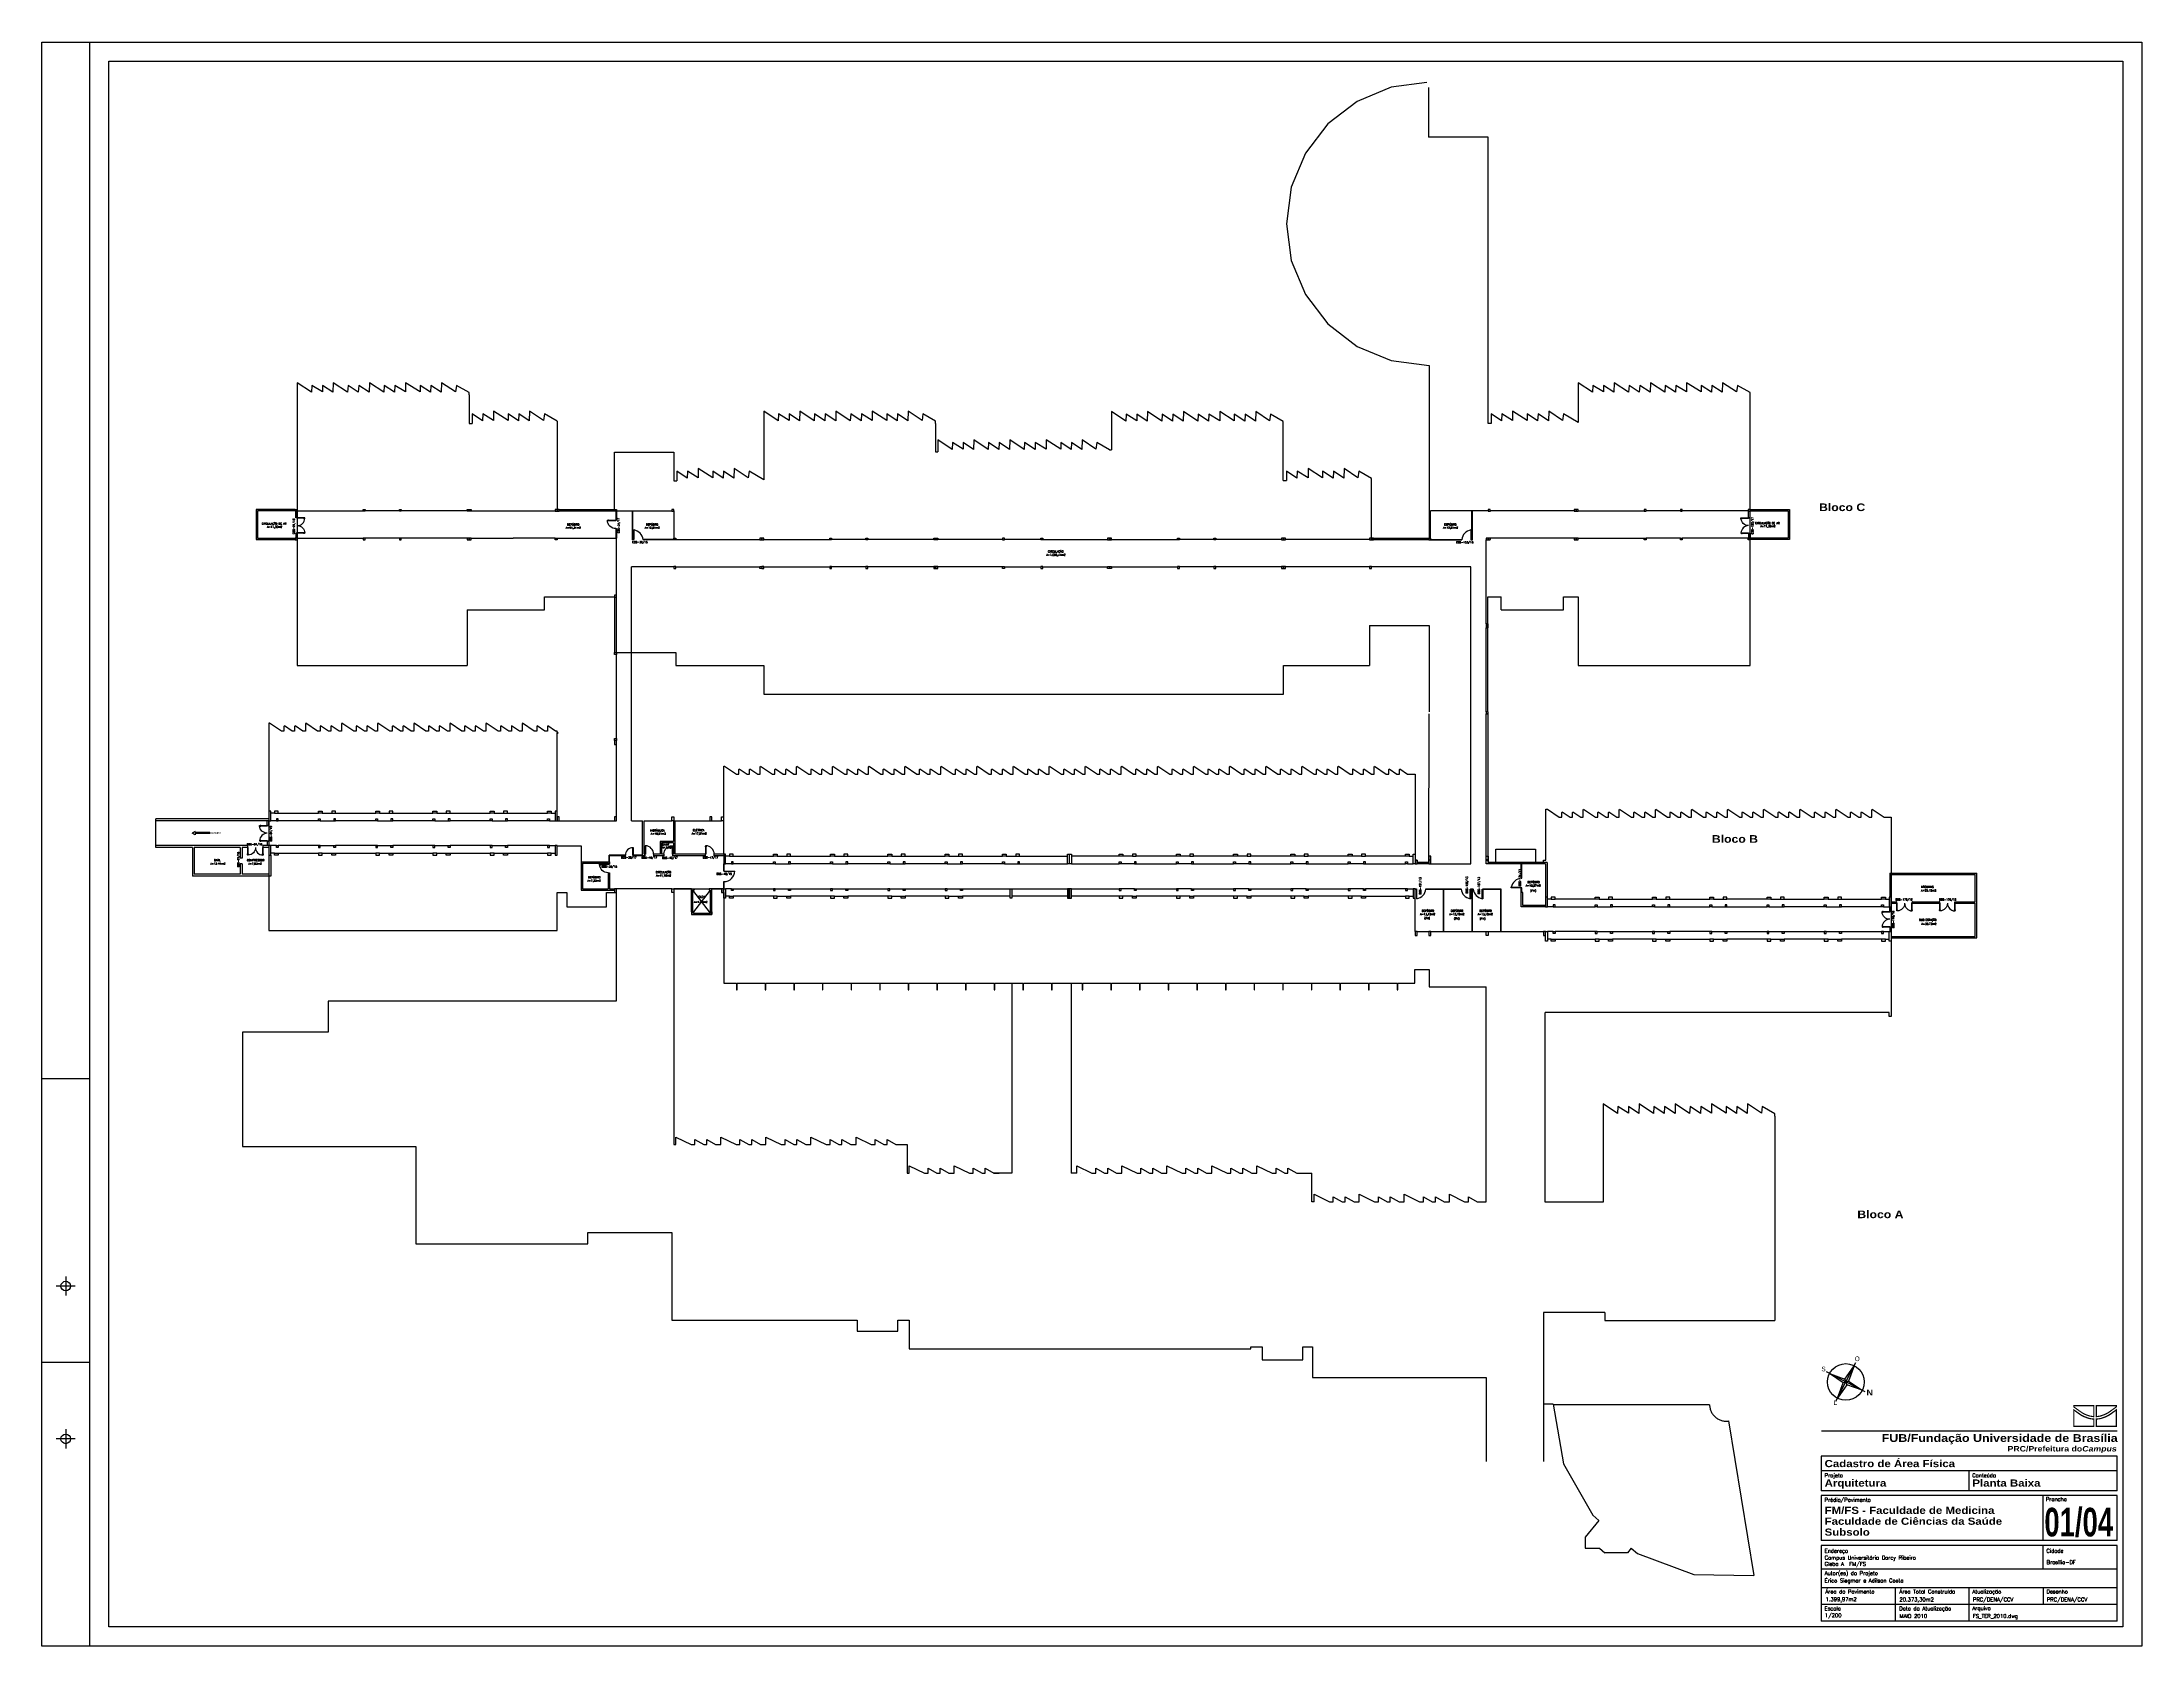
# Paper-space layout 'Layout1' of a CAD drawing. Extents: x 4.39 to 5.49, y 3.47 to 4.31.
# The model-space entities are those that its viewports show. They can reach past a viewport. Long polylines and large blocks are cut down to what shows.
import ezdxf
from ezdxf.enums import TextEntityAlignment as Align

# ---------------------------------------------------------------- set-up
doc = ezdxf.new("R2010")
doc.units = 0
doc.header["$LTSCALE"] = 0.02
doc.header["$MEASUREMENT"] = 0
doc.linetypes.add('HIDDEN', pattern=[0.375, 0.25, -0.125])
doc.layers.get('0').update_dxf_attribs({"linetype": 'CONTINUOUS'})
for name, color, linetype in [('01', 1, 'CONTINUOUS'), ('ALV', 2, 'CONTINUOUS'), ('CARIMBO', 7, 'CONTINUOUS'), ('ENDEREÇO', 2, 'CONTINUOUS'), ('MACANETA', 2, 'CONTINUOUS'), ('MARCO', 2, 'CONTINUOUS'), ('MARGEM', 1, 'CONTINUOUS'), ('PILARES', 3, 'CONTINUOUS'), ('PISO', 1, 'CONTINUOUS'), ('PORTA', 2, 'CONTINUOUS'), ('PROJ', 1, 'HIDDEN'), ('SIMB', 1, 'CONTINUOUS'), ('TEXTO', 2, 'CONTINUOUS'), ('TEXTO-CARIMBO-EDITAVEL', 3, 'CONTINUOUS'), ('VP', 7, 'CONTINUOUS'), ('ÁREA', 2, 'CONTINUOUS')]:
    doc.layers.add(name, color=color, linetype=linetype)
doc.layers.get('VP').off()
doc.styles.add('ARIAL', font='')
doc.styles.add('FONTE', font='FONTE.shx', dxfattribs={"height": 0.4})
doc.styles.add('ROMANS', font='romans.shx')
doc.styles.add('UNB-100', font='simplex.shx', dxfattribs={"height": 0.2})
doc.styles.add('UNB1-100', font='simplex.shx', dxfattribs={"height": 0.2})
doc.styles.get('ARIAL').set_extended_font_data('Arial Black')

# ---------------------------------------------------------------- blocks, each defined once
blk = doc.blocks.new('CARIMBO_PRC')
at = {"layer": 'CARIMBO', "ltscale": 0.35}
h = blk.add_hatch(color=3, dxfattribs=at)
h.paths.add_polyline_path([(-0.026, 0.1162), (-0.026, 0.1151), (-0.0222, 0.1124, 0.084882), (-0.0184, 0.1105, 0.071064), (-0.0164, 0.11, 0.025886), (-0.0149, 0.1098), (-0.0149, 0.1162)])
h.paths.add_polyline_path([(-0.0155, 0.1156), (-0.0155, 0.1105, -0.014774), (-0.0164, 0.1106, -0.072515), (-0.0182, 0.1111, -0.085705), (-0.0219, 0.1129), (-0.0254, 0.1154), (-0.0254, 0.1156)], flags=16)
h = blk.add_hatch(color=3, dxfattribs=at)
h.paths.add_polyline_path([(-0.026, 0.1047), (-0.0149, 0.1047), (-0.0149, 0.1092, -0.026094), (-0.0165, 0.1093, -0.069824), (-0.0186, 0.1099, -0.084152), (-0.0226, 0.1119), (-0.026, 0.1143)])
h.paths.add_polyline_path([(-0.0254, 0.1131), (-0.023, 0.1113, 0.0835), (-0.0189, 0.1093, 0.068753), (-0.0166, 0.1087, 0.016659), (-0.0155, 0.1086), (-0.0155, 0.1054), (-0.0254, 0.1054)], flags=16)
h = blk.add_hatch(color=3, dxfattribs=at)
h.paths.add_polyline_path([(-0.0031, 0.1162), (-0.0142, 0.1162), (-0.0142, 0.1098, 0.025886), (-0.0126, 0.11, 0.071064), (-0.0107, 0.1105, 0.084882), (-0.0068, 0.1124), (-0.0031, 0.1151)])
h.paths.add_polyline_path([(-0.0037, 0.1156), (-0.0037, 0.1154), (-0.0072, 0.1129, -0.085705), (-0.0109, 0.1111, -0.072515), (-0.0127, 0.1106, -0.014774), (-0.0136, 0.1105), (-0.0136, 0.1156)], flags=16)
h = blk.add_hatch(color=3, dxfattribs=at)
h.paths.add_polyline_path([(-0.0031, 0.1143), (-0.0065, 0.1119, -0.084152), (-0.0104, 0.1099, -0.069824), (-0.0126, 0.1093, -0.026094), (-0.0142, 0.1092), (-0.0142, 0.1047), (-0.0031, 0.1047)])
h.paths.add_polyline_path([(-0.0037, 0.1131), (-0.0037, 0.1054), (-0.0136, 0.1054), (-0.0136, 0.1086, 0.016659), (-0.0125, 0.1087, 0.068753), (-0.0102, 0.1093, 0.0835), (-0.0061, 0.1113)], flags=16)
at = {"layer": 'CARIMBO', "color": 2}
for p, q in [((-0.003, 0.0895), (-0.158, 0.0895)), ((-0.158, 0.0895), (-0.158, 0.0713)), ((-0.003, 0.0713), (-0.003, 0.0895)), ((-0.158, 0.0819), (-0.003, 0.0819)), ((-0.0805, 0.0713), (-0.0805, 0.0819)), ((-0.003, 0.0713), (-0.158, 0.0713)), ((-0.003, 0.0688), (-0.158, 0.0688)), ((-0.158, 0.0688), (-0.158, 0.0452)), ((-0.0418, 0.0452), (-0.0418, 0.0688)), ((-0.003, 0.0452), (-0.003, 0.0688)), ((-0.003, 0.0452), (-0.158, 0.0452)), ((-0.003, 0.0427), (-0.158, 0.0427)), ((-0.158, 0.0427), (-0.158, 0.003)), ((-0.0418, 0.0302), (-0.0418, 0.0427)), ((-0.003, 0.003), (-0.003, 0.0427)), ((-0.003, 0.0302), (-0.158, 0.0302)), ((-0.003, 0.0205), (-0.158, 0.0205)), ((-0.003, 0.0118), (-0.158, 0.0118)), ((-0.1193, 0.0205), (-0.1193, 0.003)), ((-0.0805, 0.003), (-0.0805, 0.0205)), ((-0.0418, 0.0205), (-0.0418, 0.0118)), ((-0.003, 0.003), (-0.158, 0.003)), ((0, 0), (0, 0))]:
    blk.add_line(p, q, dxfattribs=at)
at = {"layer": 'CARIMBO', "color": 3, "ltscale": 0.35, "const_width": 0.000688}
blk.add_lwpolyline([(-0.0029, 0.1027), (-0.158, 0.1027)], dxfattribs=at)
at = {"layer": 'CARIMBO', "color": 3, "ltscale": 0.35, "style": 'ARIAL'}
for s, height, p in [('FUB/Fundação Universidade de Brasília', 0.00408, (-0.0027, 0.0969)), ('PRC/Prefeitura do', 0.002856, (-0.0213, 0.0919))]:
    blk.add_text(s, height=height, dxfattribs=at).set_placement(p, align=Align.RIGHT)
at = {"layer": 'CARIMBO', "color": 3, "ltscale": 0.35, "style": 'ARIAL', "oblique": 10}
blk.add_text('Campus', height=0.00286, dxfattribs=at).set_placement((-0.0034, 0.0919), align=Align.RIGHT)
at = {"layer": 'CARIMBO', "color": 2, "style": 'ROMANS'}
for s, p in [('Projeto', (-0.1562, 0.0784)), ('Conteúdo', (-0.0789, 0.0784)), ('Prédio/Pavimento', (-0.1562, 0.0656)), ('Prancha', (-0.0403, 0.0659)), ('Endereço', (-0.1562, 0.0389)), ('Cidade', (-0.04, 0.0389)), ('Autor(es) do Projeto', (-0.1562, 0.0272)), ('Área do Pavimento', (-0.1558, 0.0175)), ('Área Total Construída', (-0.117, 0.0175)), ('Atualização', (-0.0788, 0.0175)), ('Desenho', (-0.04, 0.0175)), ('Escala', (-0.1563, 0.0087)), ('Data da Atualização', (-0.1171, 0.0087)), ('Arquivo', (-0.0788, 0.0088))]:
    blk.add_text(s, height=0.002, dxfattribs=at).set_placement(p)
at = {"layer": 'CARIMBO', "color": 4, "style": 'ROMANS'}
blk.add_text('PRC/DENA/CCV', height=0.002, dxfattribs=at).set_placement((-0.0785, 0.0134))
at = {"layer": 'CARIMBO', "color": 3, "style": 'ARIAL', "flags": 12}
for tag, p in [('TIPOPRANCHA', (-0.1562, 0.0837)), ('PROJETO', (-0.1562, 0.0735)), ('CONTEUDO', (-0.0788, 0.0735)), ('EDIFICIO1', (-0.1562, 0.0592)), ('EDIFICIO2', (-0.1562, 0.0535)), ('PAVIMENTO', (-0.1562, 0.0478))]:
    blk.add_attdef(tag, p, '', height=0.00375, dxfattribs=at)
at = {"layer": 'CARIMBO', "color": 3, "style": 'ARIAL', "width": 0.6, "flags": 12}
blk.add_attdef('PRA', (-0.0411, 0.0474), '', height=0.015, dxfattribs=at)
at = {"layer": 'CARIMBO', "color": 4, "style": 'ROMANS', "flags": 12}
for tag, p in [('END1', (-0.1562, 0.0353)), ('END2', (-0.1562, 0.032)), ('CIDADE', (-0.0399, 0.0329)), ('AUTOR', (-0.1562, 0.0233)), ('AREAPAV', (-0.1557, 0.0135)), ('AREATOT', (-0.117, 0.0134)), ('DESENHO', (-0.0398, 0.0134)), ('ESCALA', (-0.1561, 0.0051)), ('DATA', (-0.1169, 0.0047)), ('ARQUIVO', (-0.0786, 0.0047))]:
    blk.add_attdef(tag, p, '', height=0.002, dxfattribs=at)
blk = doc.blocks.new('A0-EXT')
at = {"layer": 'MARGEM'}
for p, q in [((0.978, 0.84), (0.978, 0)), ((0.978, 0.297), (0.953, 0.297)), ((0.9705, 0.1885), (0.9605, 0.1885)), ((0.9655, 0.1935), (0.9655, 0.1835)), ((0.978, 0.1485), (0.953, 0.1485)), ((0.9655, 0.1135), (0.9655, 0.1035)), ((0.9705, 0.1085), (0.9605, 0.1085))]:
    blk.add_line(p, q, dxfattribs=at)
blk.add_lwpolyline([(0.953, 0.84), (2.053, 0.84), (2.053, 0), (0.953, 0)], close=True, dxfattribs=at)
at = {"layer": 'MARGEM', "color": 2}
blk.add_lwpolyline([(2.043, 0.01), (0.988, 0.01), (0.988, 0.83), (2.043, 0.83)], close=True, dxfattribs=at)
at = {"layer": 'MARGEM'}
for centre in [(0.9655, 0.1885), (0.9655, 0.1085)]:
    blk.add_circle(centre, 0.00253, dxfattribs=at)
blk = doc.blocks.new('SIMBOLO')
at = {"layer": 'SIMB'}
for p, q in [((2.38, -2.18), (2.18, 2.38)), ((4.57, 0.2), (0, 0)), ((2.06, 0.3), (2.51, -0.1)), ((2.49, 0.32), (2.08, -0.12))]:
    blk.add_line(p, q, dxfattribs=at)
at = {"layer": 'SIMB', "color": 3}
for p, q in [((0.38, 0.02), (2.06, 0.3)), ((2.08, -0.12), (0.38, 0.02)), ((2.06, 0.3), (2.2, 2.01)), ((2.2, 2.01), (2.49, 0.32)), ((2.49, 0.32), (4.2, 0.18)), ((4.2, 0.18), (2.51, -0.1)), ((2.37, -1.82), (2.08, -0.12)), ((2.51, -0.1), (2.37, -1.82))]:
    blk.add_line(p, q, dxfattribs=at)
at = {"layer": 'SIMB'}
blk.add_circle((2.29, 0.1), 1.92, dxfattribs=at)
at = {"layer": 'CARIMBO', "color": 3, "ltscale": 0.35, "style": 'ARIAL'}
blk.add_text('N', height=0.6, rotation=29.672, dxfattribs=at).set_placement((5.16, 0.11), align=Align.CENTER)
at = {"layer": 'SIMB', "color": 3, "style": 'FONTE'}
for s, p in [('O', (2.25, 2.59)), ('S', (-0.29, -0.08)), ('L', (2.52, -2.53))]:
    blk.add_text(s, height=0.486, rotation=29.672, dxfattribs=at).set_placement(p, align=Align.CENTER)
blk = doc.blocks.new('Norte')
at = {"rotation": 272.7838322174352}
blk.add_blockref('SIMBOLO', (-0.21, 2.28), dxfattribs=at)
blk = doc.blocks.new('PL4')
for p, q in [((0, 0.4), (0.2, 0.4)), ((0, 0), (0, 0.4)), ((0.2, 0), (0, 0)), ((0.2, 0.4), (0.2, 0))]:
    blk.add_line(p, q)
blk = doc.blocks.new('PL')
for p, q in [((0.25, 0.25), (0.25, 0.45)), ((0.25, 0.45), (0.45, 0.45)), ((0.45, 0.25), (0.25, 0.25)), ((0.45, 0.45), (0.45, 0.25))]:
    blk.add_line(p, q)
blk = doc.blocks.new('PL10')
for p, q in [((-0.1, 1), (0.1, 1)), ((-0.1, 0), (-0.1, 1)), ((0.1, 0), (-0.1, 0)), ((0.1, 1), (0.1, 0))]:
    blk.add_line(p, q)
blk = doc.blocks.new('DOOR-80')
at = {"layer": 'MACANETA', "color": 1}
for p, q in [((-0.08, -0.76), (-0.08, -0.67)), ((-0.08, -0.67), (-0.08, -0.67)), ((-0.08, -0.76), (-0.08, -0.67)), ((-0.08, -0.74), (-0.05, -0.74)), ((-0.08, -0.76), (-0.05, -0.76)), ((-0.05, -0.73), (-0.05, -0.73)), ((-0.05, -0.76), (-0.05, -0.73)), ((-0.05, -0.76), (-0.05, -0.76)), ((-0.01, -0.73), (-0.02, -0.73)), ((-0.01, -0.76), (-0.02, -0.76)), ((-0.01, -0.76), (-0.01, -0.73)), ((0.01, -0.74), (-0.01, -0.74)), ((0.01, -0.76), (-0.01, -0.76)), ((0.01, -0.76), (0.01, -0.67)), ((0.01, -0.67), (0.01, -0.67)), ((0.01, -0.76), (0.01, -0.67))]:
    blk.add_line(p, q, dxfattribs=at)
at = {"layer": 'PORTA'}
for p, q in [((-0.05, -0.8), (-0.05, 0)), ((-0.02, 0), (-0.05, 0)), ((-0.02, -0.8), (-0.02, 0)), ((-0.05, -0.8), (-0.02, -0.8))]:
    blk.add_line(p, q, dxfattribs=at)
at = {"layer": 'PORTA', "color": 1}
blk.add_arc((-0.02, 0), 0.8, 180, 267.8509, dxfattribs=at)
blk = doc.blocks.new('BRISEPRJ')
at = {"layer": 'PROJ'}
for p, q in [((0, 0), (0, 0.8)), ((0, 0.8), (1.6, 0)), ((2, 0), (2, 0.55)), ((2, 0.55), (2.92, 0)), ((3.25, 0), (3.25, 0.55)), ((3.25, 0.55), (4.17, 0)), ((4.17, 0), (4.72, 0)), ((1.6, 0), (2, 0)), ((2.92, 0), (3.25, 0))]:
    blk.add_line(p, q, dxfattribs=at)
blk = doc.blocks.new('PRJ')
at = {"layer": 'PROJ'}
for p, q in [((-18, 1.27), (-18, 0)), ((-16.5, 0.27), (-18, 1.27)), ((-16.46, 0.99), (-16.5, 0.27)), ((-15.34, 0.3), (-16.46, 0.99)), ((-15.34, 0.99), (-15.34, 0.3)), ((-14.26, 0.27), (-15.34, 0.99)), ((-14.22, 1.27), (-14.26, 0.27)), ((-12.72, 0.27), (-14.22, 1.27)), ((-12.68, 0.99), (-12.72, 0.27)), ((-11.6, 0.27), (-12.68, 0.99)), ((-11.56, 0.99), (-11.6, 0.27)), ((-10.47, 0.27), (-11.56, 0.99)), ((-10.44, 1.27), (-10.47, 0.27)), ((-8.94, 0.27), (-10.44, 1.27)), ((-8.9, 0.99), (-8.94, 0.27)), ((-7.81, 0.27), (-8.9, 0.99)), ((-7.78, 0.99), (-7.81, 0.27)), ((-6.65, 0.3), (-7.78, 0.99)), ((-6.65, 1.27), (-6.65, 0.3)), ((-5.12, 0.3), (-6.65, 1.27)), ((-5.12, 0.99), (-5.12, 0.3)), ((-4.03, 0.27), (-5.12, 0.99)), ((-3.99, 0.99), (-4.03, 0.27)), ((-2.91, 0.27), (-3.99, 0.99)), ((-2.87, 1.27), (-2.91, 0.27)), ((-1.42, 0.3), (-2.87, 1.27)), ((-1.33, 0.99), (-1.42, 0.3)), ((0, 0.23), (-1.33, 0.99)), ((0, 0), (0, 0.23))]:
    blk.add_line(p, q, dxfattribs=at)
blk = doc.blocks.new('DOOR-90')
at = {"color": 1}
blk.add_arc((-0.02, 0), 0.9, 180, 268.0898, dxfattribs=at)
at = {"layer": 'MACANETA', "color": 1}
for p, q in [((-0.08, -0.86), (-0.08, -0.77)), ((-0.08, -0.77), (-0.08, -0.77)), ((-0.08, -0.86), (-0.08, -0.77)), ((-0.08, -0.84), (-0.05, -0.84)), ((-0.08, -0.86), (-0.05, -0.86)), ((-0.05, -0.83), (-0.05, -0.83)), ((-0.05, -0.86), (-0.05, -0.83)), ((-0.05, -0.86), (-0.05, -0.86)), ((-0.01, -0.83), (-0.02, -0.83)), ((-0.01, -0.86), (-0.02, -0.86)), ((-0.01, -0.86), (-0.01, -0.83)), ((0.01, -0.84), (-0.01, -0.84)), ((0.01, -0.86), (-0.01, -0.86)), ((0.01, -0.86), (0.01, -0.77)), ((0.01, -0.77), (0.01, -0.77)), ((0.01, -0.86), (0.01, -0.77))]:
    blk.add_line(p, q, dxfattribs=at)
at = {"layer": 'PORTA'}
for p, q in [((-0.05, -0.9), (-0.05, 0)), ((-0.02, 0), (-0.05, 0)), ((-0.02, -0.9), (-0.02, 0)), ((-0.05, -0.9), (-0.02, -0.9))]:
    blk.add_line(p, q, dxfattribs=at)

msp = doc.modelspace()

# ---------------------------------------------------------------- linework, layer by layer
msp.add_line((-102.85, 51.63), (-102.85, 51.66))
at = {"layer": '01'}
for p, q in [((-115.29, 89.34), (-115.29, 88.42)), ((-115.29, 88.42), (-115.24, 88.42)), ((-115.24, 89.34), (-115.24, 88.42)), ((-113.57, 86.34), (-113.57, 89.37)), ((-113.52, 86.39), (-113.52, 89.37)), ((-25.62, 86.39), (-25.62, 89.37)), ((-25.57, 86.34), (-25.57, 89.37)), ((-115.29, 87.52), (-115.29, 86.52)), ((-115.29, 87.52), (-115.24, 87.52)), ((-115.24, 87.52), (-115.24, 86.52)), ((-113.45, 86.34), (-113.57, 86.34)), ((-113.45, 86.39), (-113.52, 86.39)), ((-113.45, 86.34), (-113.45, 87.39)), ((-113.45, 87.39), (-113.4, 87.39)), ((-113.4, 86.39), (-113.45, 86.39)), ((-113.4, 87.39), (-113.4, 86.39)), ((-109.22, 86.39), (-112.45, 86.39)), ((-112.45, 86.39), (-112.45, 86.34)), ((-109.22, 86.34), (-112.45, 86.34)), ((-29.92, 86.39), (-26.69, 86.39)), ((-29.92, 86.34), (-26.69, 86.34)), ((-26.69, 86.39), (-26.69, 86.34)), ((-25.74, 87.39), (-25.74, 86.39)), ((-25.69, 87.39), (-25.74, 87.39)), ((-25.74, 86.39), (-25.69, 86.39)), ((-25.69, 86.34), (-25.69, 87.39)), ((-25.69, 86.39), (-25.62, 86.39)), ((-25.69, 86.34), (-25.57, 86.34)), ((-163.49, 54.32), (-163.49, 56.92)), ((-150.86, 56.92), (-151.46, 56.92)), ((-146.46, 56.92), (-150.66, 56.92)), ((-146.26, 56.92), (-144.86, 56.92)), ((-140.46, 56.92), (-144.66, 56.92)), ((-140.26, 56.92), (-138.86, 56.92)), ((-134.46, 56.92), (-138.66, 56.92)), ((-134.26, 56.92), (-132.86, 56.92)), ((-128.46, 56.92), (-132.66, 56.92)), ((-128.26, 56.92), (-126.86, 56.92)), ((-122.46, 56.92), (-126.66, 56.92)), ((-122.26, 56.92), (-121.66, 56.92)), ((-150.86, 54.32), (-151.46, 54.32)), ((-146.46, 54.32), (-150.66, 54.32)), ((-146.26, 54.32), (-144.86, 54.32)), ((-140.46, 54.32), (-144.66, 54.32)), ((-140.26, 54.32), (-138.86, 54.32)), ((-134.46, 54.32), (-138.66, 54.32)), ((-134.26, 54.32), (-132.86, 54.32)), ((-128.46, 54.32), (-132.66, 54.32)), ((-128.26, 54.32), (-126.86, 54.32)), ((-122.46, 54.32), (-126.66, 54.32)), ((-122.26, 54.32), (-121.66, 54.32)), ((-116, 52.64), (-116, 53.31)), ((-114.3, 53.31), (-116, 53.31)), ((-115.95, 52.64), (-115.95, 53.26)), ((-114.3, 53.26), (-115.95, 53.26)), ((-114.3, 53.26), (-114.3, 53.31)), ((-112.5, 53.31), (-113.5, 53.31)), ((-113.5, 53.26), (-113.5, 53.31)), ((-112.5, 53.26), (-113.5, 53.26)), ((-104, 51.66), (-104, 52.41)), ((-104, 51.66), (-102.85, 51.66)), ((-103.95, 51.63), (-103.95, 52.41)), ((-103.95, 51.63), (-102.85, 51.63)), ((-103.2, 52.41), (-103.8, 52.41)), ((-98.8, 52.41), (-103, 52.41)), ((-98.6, 52.41), (-97.2, 52.41)), ((-92.8, 52.41), (-97, 52.41)), ((-92.6, 52.41), (-91.2, 52.41)), ((-86.8, 52.41), (-91, 52.41)), ((-86.6, 52.41), (-85.2, 52.41)), ((-80.8, 52.41), (-85, 52.41)), ((-80.6, 52.41), (-79.2, 52.41)), ((-74.8, 52.41), (-79, 52.41)), ((-74.6, 52.41), (-73.2, 52.41)), ((-73, 52.41), (-68, 52.41)), ((-67.58, 52.41), (-62.58, 52.41)), ((-60.98, 52.41), (-62.38, 52.41)), ((-60.78, 52.41), (-56.58, 52.41)), ((-54.98, 52.41), (-56.38, 52.41)), ((-54.78, 52.41), (-50.58, 52.41)), ((-48.98, 52.41), (-50.38, 52.41)), ((-48.78, 52.41), (-44.58, 52.41)), ((-42.98, 52.41), (-44.38, 52.41)), ((-42.78, 52.41), (-38.58, 52.41)), ((-36.98, 52.41), (-38.38, 52.41)), ((-36.78, 52.41), (-32.58, 52.41)), ((-32.38, 52.41), (-31.78, 52.41)), ((-20.45, 50.91), (-20.45, 52.41)), ((-20.45, 50.91), (-20.4, 50.91)), ((-20.4, 50.91), (-20.4, 52.41)), ((-104, 49.81), (-104, 50.56)), ((-104, 50.56), (-103.95, 50.56)), ((-103.95, 49.81), (-103.95, 50.56)), ((-103.2, 49.81), (-103.8, 49.81)), ((-103, 49.81), (-98.8, 49.81)), ((-98.6, 49.81), (-97.2, 49.81)), ((-97, 49.81), (-92.8, 49.81)), ((-92.6, 49.81), (-91.2, 49.81)), ((-91, 49.81), (-86.8, 49.81)), ((-86.6, 49.81), (-85.2, 49.81)), ((-85, 49.81), (-80.8, 49.81)), ((-80.6, 49.81), (-79.2, 49.81)), ((-79, 49.81), (-74, 49.81)), ((-73.8, 49.81), (-68, 49.81)), ((-67.58, 49.81), (-62.58, 49.81)), ((-60.98, 49.81), (-62.38, 49.81)), ((-60.78, 49.81), (-56.58, 49.81)), ((-54.98, 49.81), (-56.38, 49.81)), ((-54.78, 49.81), (-50.58, 49.81)), ((-48.98, 49.81), (-50.38, 49.81)), ((-48.78, 49.81), (-44.58, 49.81)), ((-42.98, 49.81), (-44.38, 49.81)), ((-42.78, 49.81), (-38.58, 49.81)), ((-36.98, 49.81), (-38.38, 49.81)), ((-32.58, 49.81), (-36.78, 49.81)), ((-32.38, 49.81), (-31.78, 49.81)), ((-31.58, 49.81), (-31.43, 49.81)), ((-31.58, 49.76), (-31.43, 49.76)), ((-31.58, 49.76), (-31.38, 49.76)), ((-31.43, 49.81), (-31.43, 48.76)), ((-31.38, 48.76), (-31.38, 49.76)), ((-30.43, 49.81), (-26.76, 49.81)), ((-30.43, 49.76), (-30.43, 49.81)), ((-30.43, 49.76), (-28.63, 49.76)), ((-30.43, 49.76), (-29.78, 49.76)), ((-28.83, 49.76), (-28.63, 49.76)), ((-28.63, 49.76), (-28.63, 45.31)), ((-28.58, 49.76), (-28.58, 45.31)), ((-28.58, 49.76), (-26.76, 49.76)), ((-26.76, 49.76), (-26.76, 49.81)), ((-25.81, 48.76), (-25.81, 49.76)), ((-25.81, 49.76), (-25.63, 49.76)), ((-25.76, 48.76), (-25.81, 48.76)), ((-25.76, 49.81), (-25.76, 48.76)), ((-25.76, 49.81), (-25.48, 49.81)), ((-25.63, 49.76), (-25.63, 45.31)), ((-25.58, 49.76), (-25.58, 45.31)), ((-25.58, 49.76), (-25.48, 49.76)), ((-25.48, 49.76), (-25.48, 49.81)), ((-24.53, 48.76), (-24.53, 49.76)), ((-24.53, 49.76), (-22.63, 49.76)), ((-24.48, 48.76), (-24.53, 48.76)), ((-24.48, 49.81), (-24.48, 48.76)), ((-24.48, 49.81), (-22.58, 49.81)), ((-22.63, 49.76), (-22.63, 45.31)), ((-22.58, 49.81), (-22.58, 45.31)), ((-21.5, 49.96), (-20.45, 49.96)), ((-21.5, 49.91), (-21.5, 49.96)), ((-20.4, 49.91), (-21.5, 49.91)), ((-20.45, 49.41), (-20.45, 49.96)), ((-20.4, 49.41), (-20.4, 49.91)), ((-17.1, 47.91), (-17.7, 47.91)), ((-17.1, 47.91), (-17.7, 47.91)), ((-16.9, 47.91), (-12.7, 47.91)), ((-12.5, 47.91), (-11.1, 47.91)), ((-6.7, 47.91), (-10.9, 47.91)), ((-6.5, 47.91), (-5.1, 47.91)), ((-4.9, 47.91), (-0.7, 47.91)), ((-0.5, 47.91), (0.9, 47.91)), ((1.1, 47.91), (5.3, 47.91)), ((5.5, 47.91), (6.9, 47.91)), ((11.3, 47.91), (7.1, 47.91)), ((11.5, 47.91), (12.9, 47.91)), ((17.3, 47.91), (13.1, 47.91)), ((-17.1, 45.31), (-17.7, 45.31)), ((-17.1, 45.31), (-17.7, 45.31)), ((-12.7, 45.31), (-16.9, 45.31)), ((-12.5, 45.31), (-11.1, 45.31)), ((-10.9, 45.31), (-6.7, 45.31)), ((-6.5, 45.31), (-5.1, 45.31)), ((-0.7, 45.31), (-4.9, 45.31)), ((-0.5, 45.31), (0.9, 45.31)), ((1.1, 45.31), (5.3, 45.31)), ((5.5, 45.31), (6.9, 45.31)), ((7.1, 45.31), (11.3, 45.31)), ((11.5, 45.31), (12.9, 45.31)), ((13.1, 45.31), (17.3, 45.31)), ((17.5, 45.31), (18.1, 45.31)), ((17.58, 45.31), (17.89, 45.31))]:
    msp.add_line(p, q, dxfattribs=at)
msp.add_lwpolyline([(-113.53, 54.11), (-113.5, 54.11), (-113.5, 53.31), (-113.53, 53.31)], close=True, dxfattribs=at)
for centre, radius, start, end in [((-113.62, 86.23), 1.18, 7.886, 79.1764), ((-25.52, 86.23), 1.18, 100.8236, 172.114), ((-113.52, 53.33), 0.775, 88.1524, 181.8476), ((-103.94, 51.64), 1.09, 269.2079, 0.7921), ((-20.35, 49.74), 1.17, 94.8778, 169.3974), ((-31.6, 49.92), 1.18, 280.8236, 352.114), ((-25.59, 49.92), 1.18, 187.886, 259.1764), ((-24.31, 49.92), 1.18, 187.886, 259.1764)]:
    msp.add_arc(centre, radius, start, end, dxfattribs=at)
at = {"layer": 'ALV'}
for p, q in [((-148.88, 89.52), (-152.98, 89.52)), ((-152.98, 89.52), (-152.98, 86.39)), ((-148.88, 89.37), (-152.83, 89.37)), ((-152.83, 89.37), (-152.83, 86.54)), ((-148.83, 88.66), (-148.83, 89.34)), ((-148.68, 89.37), (-141.78, 89.37)), ((-148.68, 88.66), (-148.68, 89.34)), ((-137.98, 89.37), (-141.58, 89.37)), ((-130.88, 89.37), (-137.78, 89.37)), ((-130.46, 89.37), (-121.66, 89.37)), ((-121.24, 89.37), (-115.44, 89.37)), ((-115.24, 89.37), (-109.44, 89.37)), ((-109.24, 89.37), (-109.19, 89.37)), ((-109.19, 86.54), (-109.19, 89.37)), ((-23.9, 89.37), (-29.94, 89.37)), ((-29.94, 86.54), (-29.94, 89.37)), ((-23.7, 89.37), (-23.7, 89.52)), ((-14.9, 89.37), (-23.7, 89.37)), ((-23.7, 89.37), (-23.65, 89.37)), ((-14.48, 89.37), (-7.58, 89.37)), ((-3.78, 89.37), (-7.38, 89.37)), ((3.32, 89.37), (-3.58, 89.37)), ((3.37, 88.66), (3.37, 89.34)), ((3.52, 89.52), (7.67, 89.52)), ((3.52, 89.37), (7.52, 89.37)), ((3.52, 88.66), (3.52, 89.34)), ((7.52, 89.37), (7.52, 86.54)), ((7.67, 89.52), (7.67, 86.39)), ((-152.98, 86.39), (-148.88, 86.39)), ((-152.83, 86.54), (-148.83, 86.54)), ((-148.83, 87.02), (-148.83, 86.54)), ((-148.68, 87.02), (-148.68, 86.54)), ((-148.68, 86.52), (-141.78, 86.52)), ((-137.98, 86.52), (-141.58, 86.52)), ((-130.88, 86.52), (-137.78, 86.52)), ((-130.46, 86.52), (-129.14, 86.52)), ((-129.48, 86.52), (-126.06, 86.52)), ((-121.66, 86.52), (-126.06, 86.52)), ((-121.46, 86.52), (-115.24, 86.52)), ((-115.24, 80.54), (-115.24, 86.52)), ((-109.02, 86.37), (-100.22, 86.37)), ((-99.8, 86.37), (-92.9, 86.37)), ((-89.1, 86.37), (-92.7, 86.37)), ((-82, 86.37), (-88.9, 86.37)), ((-74.78, 86.37), (-81.58, 86.37)), ((-70.78, 86.37), (-74.58, 86.37)), ((-70.58, 86.37), (-63.78, 86.37)), ((-63.36, 86.37), (-56.46, 86.37)), ((-52.66, 86.37), (-56.26, 86.37)), ((-45.56, 86.37), (-52.46, 86.37)), ((-36.34, 86.37), (-45.14, 86.37)), ((-45.04, 86.37), (-45.14, 86.37)), ((-35.92, 86.37), (-30.12, 86.37)), ((-30.09, 86.54), (-29.94, 86.54)), ((-24.12, 77.54), (-24.12, 86.34)), ((-23.7, 86.52), (-23.7, 86.37)), ((-14.9, 86.52), (-23.7, 86.52)), ((-14.48, 86.52), (-7.58, 86.52)), ((-7.58, 86.37), (-7.58, 86.52)), ((-3.78, 86.52), (-7.38, 86.52)), ((3.32, 86.52), (-3.58, 86.52)), ((-3.58, 86.52), (-3.58, 86.37)), ((3.37, 87.02), (3.37, 86.54)), ((3.52, 87.02), (3.52, 86.54)), ((7.52, 86.54), (3.52, 86.54)), ((7.67, 86.39), (3.52, 86.39)), ((-109.22, 83.52), (-113.66, 83.52)), ((-109.02, 83.52), (-100.22, 83.52)), ((-99.8, 83.52), (-92.9, 83.52)), ((-89.1, 83.52), (-92.7, 83.52)), ((-82, 83.52), (-88.9, 83.52)), ((-74.78, 83.52), (-81.58, 83.52)), ((-74.58, 83.52), (-70.78, 83.52)), ((-70.58, 83.52), (-63.78, 83.52)), ((-63.36, 83.52), (-56.46, 83.52)), ((-52.66, 83.52), (-56.26, 83.52)), ((-45.56, 83.52), (-52.46, 83.52)), ((-36.34, 83.52), (-45.14, 83.52)), ((-25.72, 83.52), (-36.14, 83.52)), ((-115.24, 74.54), (-115.24, 80.34)), ((-24.12, 68.32), (-24.12, 77.12)), ((-115.24, 65.54), (-115.24, 74.34)), ((-24.12, 53.23), (-24.12, 68.12)), ((-23.92, 68.12), (-24.12, 68.12)), ((-115.24, 57.32), (-115.24, 64.92)), ((-151.06, 57.72), (-151.46, 57.72)), ((-150.66, 57.72), (-146.46, 57.72)), ((-146.06, 57.72), (-145.06, 57.72)), ((-144.66, 57.72), (-140.46, 57.72)), ((-140.06, 57.72), (-139.06, 57.72)), ((-138.66, 57.72), (-134.46, 57.72)), ((-134.06, 57.72), (-133.06, 57.72)), ((-132.66, 57.72), (-128.46, 57.72)), ((-128.06, 57.72), (-127.06, 57.72)), ((-126.66, 57.72), (-122.46, 57.72)), ((-122.06, 57.72), (-121.66, 57.72)), ((-151.66, 57.12), (-163.49, 57.12)), ((-163.49, 56.92), (-163.49, 57.12)), ((-151.66, 56.92), (-163.49, 56.92)), ((-151.82, 56.44), (-151.82, 56.92)), ((-151.67, 56.44), (-151.67, 56.92)), ((-121.24, 56.92), (-115.44, 56.92)), ((-113.66, 56.92), (-112.5, 56.92)), ((-112.5, 53.26), (-112.5, 56.92)), ((-112.35, 53.41), (-112.35, 56.92)), ((-112.35, 56.92), (-109.44, 56.92)), ((-109.27, 56.92), (-109.27, 54.76)), ((-109.12, 56.92), (-105.44, 56.92)), ((-109.12, 56.92), (-109.12, 53.41)), ((-105.24, 56.92), (-104.22, 56.92)), ((-104.02, 56.92), (-104.02, 53.41)), ((-159.46, 54.32), (-163.49, 54.32)), ((-163.49, 54.12), (-163.49, 54.32)), ((-159.66, 54.12), (-163.49, 54.12)), ((-153.85, 54.32), (-159.66, 54.32)), ((-154.66, 54.12), (-159.46, 54.12)), ((-153.85, 54.12), (-154.46, 54.12)), ((-153.85, 54.12), (-153.85, 54.32)), ((-151.66, 54.32), (-152.24, 54.32)), ((-152.24, 54.12), (-152.24, 54.32)), ((-151.66, 54.12), (-152.24, 54.12)), ((-151.82, 54.8), (-151.82, 54.32)), ((-151.67, 54.8), (-151.67, 54.32)), ((-151.06, 53.52), (-151.46, 53.52)), ((-150.66, 53.52), (-146.46, 53.52)), ((-146.06, 53.52), (-145.06, 53.52)), ((-144.66, 53.52), (-140.46, 53.52)), ((-140.06, 53.52), (-139.06, 53.52)), ((-138.66, 53.52), (-134.46, 53.52)), ((-134.06, 53.52), (-133.06, 53.52)), ((-132.66, 53.52), (-128.46, 53.52)), ((-128.06, 53.52), (-127.06, 53.52)), ((-126.66, 53.52), (-122.46, 53.52)), ((-122.06, 53.52), (-121.66, 53.52)), ((-121.46, 54.29), (-118.95, 54.29)), ((-118.95, 54.29), (-118.95, 49.66)), ((-112.25, 53.26), (-112.5, 53.26)), ((-112.35, 53.41), (-112.25, 53.41)), ((-112.25, 53.41), (-112.35, 53.41)), ((-112.25, 53.41), (-112.25, 53.26)), ((-110.66, 53.41), (-111.34, 53.41)), ((-111.34, 53.41), (-111.34, 53.26)), ((-110.28, 53.26), (-111.34, 53.26)), ((-110.66, 54.76), (-110.66, 53.41)), ((-109.27, 54.76), (-110.66, 54.76)), ((-110.51, 54.61), (-110.51, 53.41)), ((-109.27, 54.61), (-110.51, 54.61)), ((-110.28, 53.41), (-110.51, 53.41)), ((-110.28, 53.41), (-110.28, 53.26)), ((-109.27, 53.41), (-109.37, 53.41)), ((-109.27, 53.41), (-109.37, 53.41)), ((-109.37, 53.41), (-109.37, 53.26)), ((-105.91, 53.26), (-109.37, 53.26)), ((-109.27, 54.61), (-109.27, 53.41)), ((-105.91, 53.41), (-109.12, 53.41)), ((-105.91, 53.26), (-105.91, 53.41)), ((-104, 53.41), (-105, 53.41)), ((-105, 53.26), (-105, 53.41)), ((-104, 53.26), (-105, 53.26)), ((-104, 53.26), (-105, 53.26)), ((-103.4, 53.21), (-103.8, 53.21)), ((-103, 53.21), (-98.8, 53.21)), ((-98.4, 53.21), (-97.4, 53.21)), ((-97, 53.21), (-92.8, 53.21)), ((-92.4, 53.21), (-91.4, 53.21)), ((-91, 53.21), (-86.8, 53.21)), ((-86.4, 53.21), (-85.4, 53.21)), ((-85, 53.21), (-80.8, 53.21)), ((-80.4, 53.21), (-79.4, 53.21)), ((-79, 53.21), (-74.8, 53.21)), ((-74.4, 53.21), (-73.4, 53.21)), ((-73, 53.21), (-68, 53.21)), ((-62.58, 53.21), (-67.58, 53.21)), ((-61.18, 53.21), (-62.18, 53.21)), ((-56.58, 53.21), (-60.78, 53.21)), ((-55.18, 53.21), (-56.18, 53.21)), ((-50.58, 53.21), (-54.78, 53.21)), ((-49.18, 53.21), (-50.18, 53.21)), ((-44.58, 53.21), (-48.78, 53.21)), ((-43.18, 53.21), (-44.18, 53.21)), ((-38.58, 53.21), (-42.78, 53.21)), ((-37.18, 53.21), (-38.18, 53.21)), ((-32.58, 53.21), (-36.78, 53.21)), ((-32.18, 53.21), (-31.78, 53.21)), ((-118.95, 52.64), (-115.95, 52.64)), ((-118.8, 52.49), (-116.1, 52.49)), ((-118.8, 52.49), (-118.8, 49.81)), ((-116.1, 52.49), (-116.1, 52.39)), ((-116.1, 52.49), (-116.1, 52.39)), ((-116.1, 52.49), (-116.1, 52.39)), ((-116.1, 52.39), (-115.95, 52.39)), ((-116.1, 51.48), (-115.95, 51.48)), ((-116.1, 51.48), (-116.1, 49.81)), ((-115.95, 52.64), (-115.95, 52.39)), ((-115.95, 52.64), (-115.95, 52.39)), ((-115.95, 52.39), (-115.95, 52.64)), ((-115.95, 49.81), (-115.95, 51.48)), ((-115.95, 51.48), (-115.95, 49.81)), ((-30.12, 52.43), (-31.36, 52.43)), ((-29.92, 52.43), (-25.72, 52.43)), ((-17.75, 52.56), (-23.92, 52.56)), ((-17.9, 52.41), (-23.92, 52.41)), ((-17.9, 52.41), (-17.9, 48.91)), ((-17.75, 52.56), (-17.75, 48.91)), ((18.15, 51.43), (27.27, 51.43)), ((18.15, 51.43), (18.15, 48.91)), ((18.3, 51.28), (27.12, 51.28)), ((18.3, 51.28), (18.3, 48.91)), ((27.12, 48.43), (27.12, 51.28)), ((27.27, 44.66), (27.27, 51.43)), ((-118.95, 49.66), (-115.44, 49.66)), ((-118.8, 49.81), (-116.1, 49.81)), ((-115.95, 49.81), (-115.44, 49.81)), ((-109.44, 49.79), (-115.24, 49.79)), ((-107.39, 49.79), (-109.24, 49.79)), ((-107.39, 47.39), (-107.39, 49.51)), ((-107.24, 47.39), (-107.24, 49.51)), ((-105.39, 47.39), (-105.39, 49.51)), ((-104.22, 49.79), (-105.24, 49.79)), ((-105.24, 47.39), (-105.24, 49.51)), ((-103.4, 49.01), (-103.8, 49.01)), ((-98.8, 49.01), (-103, 49.01)), ((-98.4, 49.01), (-97.4, 49.01)), ((-92.8, 49.01), (-97, 49.01)), ((-92.4, 49.01), (-91.4, 49.01)), ((-86.8, 49.01), (-91, 49.01)), ((-86.4, 49.01), (-85.4, 49.01)), ((-80.8, 49.01), (-85, 49.01)), ((-80.4, 49.01), (-79.4, 49.01)), ((-74, 49.01), (-79, 49.01)), ((-68, 49.01), (-73.8, 49.01)), ((-62.58, 49.01), (-67.58, 49.01)), ((-61.18, 49.01), (-62.18, 49.01)), ((-56.58, 49.01), (-60.78, 49.01)), ((-55.18, 49.01), (-56.18, 49.01)), ((-50.58, 49.01), (-54.78, 49.01)), ((-49.18, 49.01), (-50.18, 49.01)), ((-44.58, 49.01), (-48.78, 49.01)), ((-43.18, 49.01), (-44.18, 49.01)), ((-38.58, 49.01), (-42.78, 49.01)), ((-37.18, 49.01), (-38.18, 49.01)), ((-36.78, 49.01), (-32.58, 49.01)), ((-32.18, 49.01), (-31.78, 49.01)), ((-31.6, 48.81), (-31.6, 45.31)), ((-20.45, 47.91), (-20.45, 49.41)), ((-20.3, 49.41), (-20.45, 49.41)), ((-20.3, 48.06), (-20.3, 49.41)), ((-17.3, 48.71), (-17.7, 48.71)), ((-12.7, 48.71), (-16.9, 48.71)), ((-12.3, 48.71), (-11.3, 48.71)), ((-10.9, 48.71), (-6.7, 48.71)), ((-6.3, 48.71), (-5.3, 48.71)), ((-4.9, 48.71), (-0.7, 48.71)), ((-0.3, 48.71), (0.7, 48.71)), ((5.3, 48.71), (1.1, 48.71)), ((5.7, 48.71), (6.7, 48.71)), ((7.1, 48.71), (11.3, 48.71)), ((11.7, 48.71), (12.7, 48.71)), ((13.1, 48.71), (17.3, 48.71)), ((17.7, 48.71), (18.1, 48.71)), ((18.3, 48.43), (18.89, 48.43)), ((20.53, 48.43), (23.38, 48.43)), ((25.02, 48.43), (27.12, 48.43)), ((-107.09, 47.24), (-105.54, 47.24)), ((-107.09, 47.09), (-105.54, 47.09)), ((-17.9, 47.91), (-20.45, 47.91)), ((-17.9, 48.06), (-20.3, 48.06)), ((17.5, 47.91), (18.1, 47.91)), ((18.15, 47.43), (18.15, 47.91)), ((18.3, 48.28), (18.89, 48.28)), ((18.3, 47.43), (18.3, 47.91)), ((20.53, 48.28), (23.38, 48.28)), ((25.02, 48.28), (27.12, 48.28)), ((27.12, 44.81), (27.12, 48.28)), ((-31.56, 45.31), (-31.6, 45.31)), ((-31.36, 45.31), (-30.12, 45.31)), ((-29.92, 45.31), (-24.12, 45.31)), ((-23.92, 45.31), (-18.12, 45.31)), ((-17.3, 44.51), (-17.7, 44.51)), ((-16.9, 44.51), (-12.7, 44.51)), ((-12.3, 44.51), (-11.3, 44.51)), ((-6.7, 44.51), (-10.9, 44.51)), ((-6.3, 44.51), (-5.3, 44.51)), ((-4.9, 44.51), (-0.7, 44.51)), ((-0.3, 44.51), (0.7, 44.51)), ((5.3, 44.51), (1.1, 44.51)), ((5.7, 44.51), (6.7, 44.51)), ((11.3, 44.51), (7.1, 44.51)), ((11.7, 44.51), (12.7, 44.51)), ((17.3, 44.51), (13.1, 44.51)), ((17.7, 44.51), (18.1, 44.51)), ((18.15, 45.79), (18.15, 45.31)), ((18.3, 45.79), (18.3, 45.31)), ((18.3, 44.81), (27.12, 44.81)), ((18.3, 44.66), (27.27, 44.66))]:
    msp.add_line(p, q, dxfattribs=at)
at = {"layer": 'ALV', "linetype": 'HIDDEN'}
for p, q in [((-148.68, 88.66), (-148.83, 88.66)), ((3.37, 88.66), (3.52, 88.66)), ((-148.68, 87.02), (-148.83, 87.02)), ((3.37, 87.02), (3.52, 87.02)), ((-151.82, 56.44), (-151.67, 56.44)), ((-159.66, 54.12), (-159.66, 51.12)), ((-159.46, 54.12), (-159.46, 51.32)), ((-154.66, 54.12), (-154.66, 53.02)), ((-154.46, 53.02), (-154.66, 53.02)), ((-154.46, 54.12), (-154.46, 53.02)), ((-151.82, 54.8), (-151.67, 54.8)), ((-151.66, 53.32), (-151.66, 51.32)), ((-151.46, 53.32), (-151.46, 51.12)), ((-151.46, 51.12), (-159.66, 51.12)), ((-154.66, 51.32), (-159.46, 51.32)), ((-154.46, 52.42), (-154.66, 52.42)), ((-154.66, 52.42), (-154.66, 51.32)), ((-154.46, 52.42), (-154.46, 51.32)), ((-151.66, 51.32), (-154.46, 51.32)), ((18.89, 48.28), (18.89, 48.43)), ((20.53, 48.28), (20.53, 48.43)), ((23.38, 48.28), (23.38, 48.43)), ((25.02, 48.28), (25.02, 48.43)), ((18.15, 47.43), (18.3, 47.43)), ((18.15, 45.79), (18.3, 45.79))]:
    msp.add_line(p, q, dxfattribs=at)
at = {"layer": 'ALV', "color": 2}
for p, q in [((-113.66, 56.92), (-113.66, 83.52)), ((-25.72, 52.43), (-25.72, 83.52))]:
    msp.add_line(p, q, dxfattribs=at)
at = {"layer": 'MARCO', "linetype": 'HIDDEN'}
for p, q in [((-148.84, 88.65), (-148.84, 88.7)), ((-148.84, 88.7), (-148.83, 88.7)), ((-148.83, 88.65), (-148.84, 88.65)), ((-148.83, 88.66), (-148.83, 88.65)), ((-148.83, 88.64), (-148.83, 88.65)), ((-148.72, 88.64), (-148.83, 88.64)), ((-148.68, 88.65), (-148.72, 88.65)), ((-148.72, 88.65), (-148.72, 88.64)), ((-148.68, 88.71), (-148.67, 88.71)), ((-148.67, 88.66), (-148.68, 88.66)), ((-148.68, 88.66), (-148.68, 88.65)), ((-148.68, 88.66), (-148.68, 88.66)), ((-148.67, 88.71), (-148.67, 88.66)), ((3.37, 88.71), (3.36, 88.71)), ((3.36, 88.71), (3.36, 88.66)), ((3.36, 88.66), (3.37, 88.66)), ((3.37, 88.66), (3.37, 88.65)), ((3.37, 88.66), (3.37, 88.66)), ((3.37, 88.65), (3.4, 88.65)), ((3.4, 88.65), (3.4, 88.64)), ((3.4, 88.64), (3.52, 88.64)), ((3.53, 88.7), (3.52, 88.7)), ((3.52, 88.66), (3.52, 88.65)), ((3.52, 88.64), (3.52, 88.65)), ((3.52, 88.65), (3.53, 88.65)), ((3.53, 88.65), (3.53, 88.7)), ((-148.84, 87.04), (-148.84, 86.99)), ((-148.83, 87.04), (-148.84, 87.04)), ((-148.84, 86.99), (-148.83, 86.99)), ((-148.83, 87.05), (-148.83, 87.04)), ((-148.72, 87.05), (-148.83, 87.05)), ((-148.83, 87.02), (-148.83, 87.04)), ((-148.72, 87.04), (-148.72, 87.05)), ((-148.68, 87.04), (-148.72, 87.04)), ((-148.68, 87.03), (-148.68, 87.04)), ((-148.68, 87.02), (-148.68, 87.03)), ((-148.67, 87.03), (-148.68, 87.03)), ((-148.68, 86.98), (-148.67, 86.98)), ((-148.67, 86.98), (-148.67, 87.03)), ((3.36, 87.03), (3.37, 87.03)), ((3.36, 86.98), (3.36, 87.03)), ((3.37, 86.98), (3.36, 86.98)), ((3.37, 87.04), (3.4, 87.04)), ((3.37, 87.03), (3.37, 87.04)), ((3.37, 87.02), (3.37, 87.03)), ((3.4, 87.05), (3.52, 87.05)), ((3.4, 87.04), (3.4, 87.05)), ((3.52, 87.05), (3.52, 87.04)), ((3.52, 87.02), (3.52, 87.04)), ((3.52, 87.04), (3.53, 87.04)), ((3.53, 86.99), (3.52, 86.99)), ((3.53, 87.04), (3.53, 86.99)), ((-151.82, 56.49), (-151.83, 56.49)), ((-151.83, 56.49), (-151.83, 56.44)), ((-151.83, 56.44), (-151.82, 56.44)), ((-151.82, 56.44), (-151.82, 56.43)), ((-151.82, 56.44), (-151.82, 56.44)), ((-151.82, 56.43), (-151.79, 56.43)), ((-151.79, 56.43), (-151.79, 56.42)), ((-151.79, 56.42), (-151.67, 56.42)), ((-151.66, 56.48), (-151.67, 56.48)), ((-151.67, 56.44), (-151.67, 56.43)), ((-151.67, 56.42), (-151.67, 56.43)), ((-151.67, 56.43), (-151.66, 56.43)), ((-151.66, 56.43), (-151.66, 56.48)), ((-151.83, 54.8), (-151.82, 54.8)), ((-151.83, 54.75), (-151.83, 54.8)), ((-151.82, 54.75), (-151.83, 54.75)), ((-151.82, 54.81), (-151.79, 54.81)), ((-151.82, 54.8), (-151.82, 54.81)), ((-151.82, 54.8), (-151.82, 54.8)), ((-151.79, 54.82), (-151.67, 54.82)), ((-151.79, 54.81), (-151.79, 54.82)), ((-151.67, 54.82), (-151.67, 54.81)), ((-151.67, 54.8), (-151.67, 54.81)), ((-151.67, 54.81), (-151.66, 54.81)), ((-151.66, 54.76), (-151.67, 54.76)), ((-151.66, 54.81), (-151.66, 54.76)), ((18.9, 48.44), (18.85, 48.44)), ((18.85, 48.44), (18.85, 48.43)), ((18.89, 48.43), (18.9, 48.43)), ((18.9, 48.43), (18.9, 48.44)), ((18.91, 48.43), (18.9, 48.43)), ((18.91, 48.32), (18.91, 48.43)), ((20.5, 48.43), (20.51, 48.43)), ((20.5, 48.32), (20.5, 48.43)), ((20.51, 48.44), (20.56, 48.44)), ((20.51, 48.43), (20.51, 48.44)), ((20.53, 48.43), (20.51, 48.43)), ((20.56, 48.44), (20.56, 48.43)), ((23.39, 48.44), (23.34, 48.44)), ((23.34, 48.44), (23.34, 48.43)), ((23.38, 48.43), (23.39, 48.43)), ((23.39, 48.43), (23.39, 48.44)), ((23.4, 48.43), (23.39, 48.43)), ((23.4, 48.32), (23.4, 48.43)), ((24.99, 48.43), (25, 48.43)), ((24.99, 48.32), (24.99, 48.43)), ((25, 48.44), (25.05, 48.44)), ((25, 48.43), (25, 48.44)), ((25.02, 48.43), (25, 48.43)), ((25.05, 48.44), (25.05, 48.43)), ((18.15, 47.48), (18.14, 47.48)), ((18.14, 47.48), (18.14, 47.43)), ((18.14, 47.43), (18.15, 47.43)), ((18.15, 47.43), (18.15, 47.42)), ((18.15, 47.43), (18.15, 47.43)), ((18.15, 47.42), (18.19, 47.42)), ((18.19, 47.42), (18.19, 47.41)), ((18.19, 47.41), (18.3, 47.41)), ((18.31, 47.47), (18.3, 47.47)), ((18.3, 47.43), (18.3, 47.42)), ((18.3, 47.41), (18.3, 47.42)), ((18.3, 47.42), (18.31, 47.42)), ((18.31, 47.42), (18.31, 47.47)), ((18.84, 48.28), (18.84, 48.27)), ((18.84, 48.27), (18.89, 48.27)), ((18.89, 48.27), (18.89, 48.28)), ((18.89, 48.28), (18.9, 48.28)), ((18.89, 48.28), (18.89, 48.28)), ((18.9, 48.28), (18.9, 48.32)), ((18.9, 48.32), (18.91, 48.32)), ((20.51, 48.32), (20.5, 48.32)), ((20.51, 48.28), (20.51, 48.32)), ((20.52, 48.28), (20.51, 48.28)), ((20.53, 48.28), (20.52, 48.28)), ((20.52, 48.27), (20.52, 48.28)), ((20.57, 48.27), (20.52, 48.27)), ((20.57, 48.28), (20.57, 48.27)), ((23.33, 48.28), (23.33, 48.27)), ((23.33, 48.27), (23.38, 48.27)), ((23.38, 48.27), (23.38, 48.28)), ((23.38, 48.28), (23.39, 48.28)), ((23.38, 48.28), (23.38, 48.28)), ((23.39, 48.28), (23.39, 48.32)), ((23.39, 48.32), (23.4, 48.32)), ((25, 48.32), (24.99, 48.32)), ((25, 48.28), (25, 48.32)), ((25.01, 48.28), (25, 48.28)), ((25.02, 48.28), (25.01, 48.28)), ((25.01, 48.27), (25.01, 48.28)), ((25.06, 48.27), (25.01, 48.27)), ((25.06, 48.28), (25.06, 48.27)), ((18.14, 45.79), (18.15, 45.79)), ((18.14, 45.74), (18.14, 45.79)), ((18.15, 45.74), (18.14, 45.74)), ((18.15, 45.8), (18.19, 45.8)), ((18.15, 45.79), (18.15, 45.8)), ((18.15, 45.79), (18.15, 45.79)), ((18.19, 45.81), (18.3, 45.81)), ((18.19, 45.8), (18.19, 45.81)), ((18.3, 45.81), (18.3, 45.8)), ((18.3, 45.79), (18.3, 45.8)), ((18.3, 45.8), (18.31, 45.8)), ((18.31, 45.75), (18.3, 45.75)), ((18.31, 45.8), (18.31, 45.75))]:
    msp.add_line(p, q, dxfattribs=at)
at = {"layer": 'PILARES'}
for p, q in [((-81.78, 86.34), (-81.78, 86.54)), ((-81.78, 86.54), (-81.58, 86.54)), ((-81.58, 86.34), (-81.78, 86.34)), ((-81.58, 86.54), (-81.58, 86.34))]:
    msp.add_line(p, q, dxfattribs=at)
at = {"layer": 'PILARES', "color": 3}
for p, q in [((-56.46, 83.54), (-56.46, 83.34)), ((-56.26, 83.54), (-56.46, 83.54)), ((-56.46, 83.34), (-56.26, 83.34)), ((-56.26, 83.34), (-56.26, 83.54)), ((-52.66, 83.54), (-52.66, 83.34)), ((-52.46, 83.54), (-52.66, 83.54)), ((-52.66, 83.34), (-52.46, 83.34)), ((-52.46, 83.34), (-52.46, 83.54))]:
    msp.add_line(p, q, dxfattribs=at)
at = {"layer": 'PILARES'}
for points in [[(-31.78, 52.41), (-31.78, 53.41), (-31.58, 53.41), (-31.58, 52.41)], [(-107.09, 49.66), (-107.24, 49.66), (-107.24, 49.51), (-107.39, 49.51), (-107.39, 49.81), (-107.09, 49.81)], [(-105.54, 49.66), (-105.39, 49.66), (-105.39, 49.51), (-105.24, 49.51), (-105.24, 49.81), (-105.54, 49.81)], [(-31.78, 49.81), (-31.78, 48.81), (-31.58, 48.81), (-31.58, 49.81)], [(-17.9, 48.91), (-17.9, 47.91), (-17.7, 47.91), (-17.7, 48.91)], [(18.1, 48.91), (18.1, 47.91), (18.3, 47.91), (18.3, 48.91)], [(-107.09, 47.24), (-107.24, 47.24), (-107.24, 47.39), (-107.39, 47.39), (-107.39, 47.09), (-107.09, 47.09)], [(-107.09, 47.24), (-107.24, 47.24), (-107.24, 47.39), (-107.39, 47.39), (-107.39, 47.09), (-107.09, 47.09)], [(-105.54, 47.24), (-105.39, 47.24), (-105.39, 47.39), (-105.24, 47.39), (-105.24, 47.09), (-105.54, 47.09)], [(-17.9, 44.31), (-17.9, 45.31), (-17.7, 45.31), (-17.7, 44.31)], [(18.1, 44.31), (18.1, 45.31), (18.3, 45.31), (18.3, 44.31)]]:
    msp.add_lwpolyline(points, close=True, dxfattribs=at)
at = {"layer": 'PISO'}
msp.add_line((-107.09, 49.81), (-105.54, 49.81), dxfattribs=at)
at = {"layer": 'PROJ'}
for p, q in [((-30.34, 134.24), (-34.06, 133.75)), ((-37.64, 132.27), (-40.71, 129.92)), ((-34.06, 133.75), (-37.64, 132.27)), ((-30.16, 133.74), (-30.16, 128.54)), ((-40.71, 129.92), (-43.06, 126.85)), ((-23.9, 128.54), (-30.16, 128.54)), ((-23.9, 98.54), (-23.9, 128.54)), ((-43.06, 126.85), (-44.54, 123.28)), ((-44.54, 123.28), (-45.04, 119.44)), ((-45.04, 119.44), (-44.54, 115.61)), ((-44.54, 115.61), (-43.06, 112.03)), ((-43.06, 112.03), (-40.71, 108.97)), ((-40.71, 108.97), (-37.64, 106.61)), ((-37.64, 106.61), (-34.06, 105.13)), ((-34.06, 105.13), (-30.09, 104.61)), ((-30.09, 104.61), (-30.09, 86.52)), ((-148.68, 102.81), (-148.67, 73.17)), ((-147.18, 101.81), (-148.68, 102.81)), ((-147.14, 102.53), (-147.18, 101.81)), ((-146.02, 101.84), (-147.14, 102.53)), ((-146.02, 102.53), (-146.02, 101.84)), ((-144.94, 101.81), (-146.02, 102.53)), ((-144.9, 102.81), (-144.94, 101.81)), ((-143.4, 101.81), (-144.9, 102.81)), ((-143.36, 102.53), (-143.4, 101.81)), ((-142.28, 101.81), (-143.36, 102.53)), ((-142.24, 102.53), (-142.28, 101.81)), ((-141.15, 101.81), (-142.24, 102.53)), ((-141.12, 102.81), (-141.15, 101.81)), ((-139.62, 101.81), (-141.12, 102.81)), ((-139.58, 102.53), (-139.62, 101.81)), ((-138.49, 101.81), (-139.58, 102.53)), ((-138.46, 102.53), (-138.49, 101.81)), ((-137.33, 101.84), (-138.46, 102.53)), ((-137.33, 102.81), (-137.33, 101.84)), ((-135.8, 101.84), (-137.33, 102.81)), ((-135.8, 102.53), (-135.8, 101.84)), ((-134.71, 101.81), (-135.8, 102.53)), ((-134.67, 102.53), (-134.71, 101.81)), ((-133.59, 101.81), (-134.67, 102.53)), ((-133.55, 102.81), (-133.59, 101.81)), ((-132.1, 101.84), (-133.55, 102.81)), ((-132.01, 102.53), (-132.1, 101.84)), ((-130.68, 101.78), (-132.01, 102.53)), ((-130.68, 101.54), (-130.68, 101.78)), ((-130.68, 101.54), (-130.68, 98.54)), ((-14.48, 102.81), (-14.48, 98.65)), ((-12.98, 101.81), (-14.48, 102.81)), ((-12.94, 102.53), (-12.98, 101.81)), ((-11.82, 101.84), (-12.94, 102.53)), ((-11.82, 102.53), (-11.82, 101.84)), ((-10.74, 101.81), (-11.82, 102.53)), ((-10.7, 102.81), (-10.74, 101.81)), ((-9.2, 101.81), (-10.7, 102.81)), ((-9.16, 102.53), (-9.2, 101.81)), ((-8.08, 101.81), (-9.16, 102.53)), ((-8.04, 102.53), (-8.08, 101.81)), ((-6.95, 101.81), (-8.04, 102.53)), ((-6.92, 102.81), (-6.95, 101.81)), ((-5.42, 101.81), (-6.92, 102.81)), ((-5.38, 102.53), (-5.42, 101.81)), ((-4.29, 101.81), (-5.38, 102.53)), ((-4.26, 102.53), (-4.29, 101.81)), ((-3.13, 101.84), (-4.26, 102.53)), ((-3.13, 102.81), (-3.13, 101.84)), ((-1.6, 101.84), (-3.13, 102.81)), ((-1.6, 102.53), (-1.6, 101.84)), ((-0.51, 101.81), (-1.6, 102.53)), ((-0.47, 102.53), (-0.51, 101.81)), ((0.61, 101.81), (-0.47, 102.53)), ((0.65, 102.81), (0.61, 101.81)), ((2.1, 101.84), (0.65, 102.81)), ((2.19, 102.53), (2.1, 101.84)), ((3.52, 101.78), (2.19, 102.53)), ((3.52, 73.17), (3.52, 101.78)), ((-129.27, 98.81), (-130.36, 99.53)), ((-130.36, 99.53), (-130.36, 98.54)), ((-129.24, 99.53), (-129.27, 98.81)), ((-128.11, 98.84), (-129.24, 99.53)), ((-128.11, 99.81), (-128.11, 98.84)), ((-126.58, 98.84), (-128.11, 99.81)), ((-126.58, 99.53), (-126.58, 98.84)), ((-125.49, 98.81), (-126.58, 99.53)), ((-125.45, 99.53), (-125.49, 98.81)), ((-124.37, 98.81), (-125.45, 99.53)), ((-124.33, 99.81), (-124.37, 98.81)), ((-122.88, 98.84), (-124.33, 99.81)), ((-122.79, 99.53), (-122.88, 98.84)), ((-121.46, 98.78), (-122.79, 99.53)), ((-99.8, 99.81), (-99.8, 92.65)), ((-98.3, 98.81), (-99.8, 99.81)), ((-98.26, 99.53), (-98.3, 98.81)), ((-97.14, 98.84), (-98.26, 99.53)), ((-97.14, 99.53), (-97.14, 98.84)), ((-96.06, 98.81), (-97.14, 99.53)), ((-96.02, 99.81), (-96.06, 98.81)), ((-94.52, 98.81), (-96.02, 99.81)), ((-94.48, 99.53), (-94.52, 98.81)), ((-93.4, 98.81), (-94.48, 99.53)), ((-93.36, 99.53), (-93.4, 98.81)), ((-92.27, 98.81), (-93.36, 99.53)), ((-92.24, 99.81), (-92.27, 98.81)), ((-90.74, 98.81), (-92.24, 99.81)), ((-90.7, 99.53), (-90.74, 98.81)), ((-89.61, 98.81), (-90.7, 99.53)), ((-89.58, 99.53), (-89.61, 98.81)), ((-88.45, 98.84), (-89.58, 99.53)), ((-88.45, 99.81), (-88.45, 98.84)), ((-86.92, 98.84), (-88.45, 99.81)), ((-86.92, 99.53), (-86.92, 98.84)), ((-85.83, 98.81), (-86.92, 99.53)), ((-85.79, 99.53), (-85.83, 98.81)), ((-84.71, 98.81), (-85.79, 99.53)), ((-84.67, 99.81), (-84.71, 98.81)), ((-83.22, 98.84), (-84.67, 99.81)), ((-83.13, 99.53), (-83.22, 98.84)), ((-81.8, 98.78), (-83.13, 99.53)), ((-63.39, 99.79), (-63.39, 95.78)), ((-61.89, 98.79), (-63.39, 99.79)), ((-61.85, 99.51), (-61.89, 98.79)), ((-60.73, 98.82), (-61.85, 99.51)), ((-60.73, 99.51), (-60.73, 98.82)), ((-59.65, 98.79), (-60.73, 99.51)), ((-59.61, 99.79), (-59.65, 98.79)), ((-58.11, 98.79), (-59.61, 99.79)), ((-58.07, 99.51), (-58.11, 98.79)), ((-56.99, 98.79), (-58.07, 99.51)), ((-56.95, 99.51), (-56.99, 98.79)), ((-55.86, 98.79), (-56.95, 99.51)), ((-55.83, 99.79), (-55.86, 98.79)), ((-54.33, 98.79), (-55.83, 99.79)), ((-54.29, 99.51), (-54.33, 98.79)), ((-53.2, 98.79), (-54.29, 99.51)), ((-53.17, 99.51), (-53.2, 98.79)), ((-52.04, 98.82), (-53.17, 99.51)), ((-52.04, 99.79), (-52.04, 98.82)), ((-50.51, 98.82), (-52.04, 99.79)), ((-50.51, 99.51), (-50.51, 98.82)), ((-49.42, 98.79), (-50.51, 99.51)), ((-49.38, 99.51), (-49.42, 98.79)), ((-48.3, 98.79), (-49.38, 99.51)), ((-48.26, 99.79), (-48.3, 98.79)), ((-46.81, 98.82), (-48.26, 99.79)), ((-46.72, 99.51), (-46.81, 98.82)), ((-45.39, 98.76), (-46.72, 99.51)), ((-22.51, 98.81), (-23.6, 99.53)), ((-23.6, 99.53), (-23.6, 98.54)), ((-22.48, 99.53), (-22.51, 98.81)), ((-21.35, 98.84), (-22.48, 99.53)), ((-21.35, 99.81), (-21.35, 98.84)), ((-19.82, 98.84), (-21.35, 99.81)), ((-19.82, 99.53), (-19.82, 98.84)), ((-18.73, 98.81), (-19.82, 99.53)), ((-18.69, 99.53), (-18.73, 98.81)), ((-17.61, 98.81), (-18.69, 99.53)), ((-17.57, 99.81), (-17.61, 98.81)), ((-16.12, 98.84), (-17.57, 99.81)), ((-16.03, 99.53), (-16.12, 98.84)), ((-14.48, 98.65), (-16.03, 99.53)), ((-130.68, 98.54), (-130.36, 98.54)), ((-121.46, 98.78), (-121.44, 89.54)), ((-81.8, 98.54), (-81.8, 98.78)), ((-81.8, 98.54), (-81.8, 95.55)), ((-81.58, 96.81), (-81.58, 95.55)), ((-80.08, 95.81), (-81.58, 96.81)), ((-77.8, 96.81), (-77.84, 95.81)), ((-76.3, 95.81), (-77.8, 96.81)), ((-74.02, 96.81), (-74.05, 95.81)), ((-72.52, 95.81), (-74.02, 96.81)), ((-70.23, 96.81), (-70.23, 95.84)), ((-68.7, 95.84), (-70.23, 96.81)), ((-66.45, 96.81), (-66.49, 95.81)), ((-65, 95.84), (-66.45, 96.81)), ((-45.39, 92.58), (-45.39, 98.76)), ((-23.6, 98.54), (-23.9, 98.54)), ((-115.44, 89.54), (-115.44, 95.54)), ((-115.44, 95.54), (-109.24, 95.54)), ((-109.24, 95.54), (-109.22, 92.54)), ((-81.8, 95.55), (-81.58, 95.55)), ((-80.04, 96.53), (-80.08, 95.81)), ((-78.92, 95.84), (-80.04, 96.53)), ((-78.92, 96.53), (-78.92, 95.84)), ((-77.84, 95.81), (-78.92, 96.53)), ((-76.26, 96.53), (-76.3, 95.81)), ((-75.18, 95.81), (-76.26, 96.53)), ((-75.14, 96.53), (-75.18, 95.81)), ((-74.05, 95.81), (-75.14, 96.53)), ((-72.48, 96.53), (-72.52, 95.81)), ((-71.39, 95.81), (-72.48, 96.53)), ((-71.36, 96.53), (-71.39, 95.81)), ((-70.23, 95.84), (-71.36, 96.53)), ((-68.7, 96.53), (-68.7, 95.84)), ((-67.61, 95.81), (-68.7, 96.53)), ((-67.57, 96.53), (-67.61, 95.81)), ((-66.49, 95.81), (-67.57, 96.53)), ((-64.91, 96.53), (-65, 95.84)), ((-63.58, 95.78), (-64.91, 96.53)), ((-63.58, 95.78), (-63.39, 95.78)), ((-109.22, 92.54), (-108.92, 92.54)), ((-107.83, 92.81), (-108.92, 93.53)), ((-108.92, 93.53), (-108.92, 92.54)), ((-107.8, 93.53), (-107.83, 92.81)), ((-106.67, 92.84), (-107.8, 93.53)), ((-106.67, 93.81), (-106.67, 92.84)), ((-105.14, 92.84), (-106.67, 93.81)), ((-105.14, 93.53), (-105.14, 92.84)), ((-104.05, 92.81), (-105.14, 93.53)), ((-104.01, 93.53), (-104.05, 92.81)), ((-102.93, 92.81), (-104.01, 93.53)), ((-102.89, 93.81), (-102.93, 92.81)), ((-101.44, 92.84), (-102.89, 93.81)), ((-101.35, 93.53), (-101.44, 92.84)), ((-99.8, 92.65), (-101.35, 93.53)), ((-45.39, 92.58), (-45.04, 92.58)), ((-43.95, 92.81), (-45.04, 93.53)), ((-45.04, 93.53), (-45.04, 92.58)), ((-43.92, 93.53), (-43.95, 92.81)), ((-42.79, 92.84), (-43.92, 93.53)), ((-42.79, 93.81), (-42.79, 92.84)), ((-41.26, 92.84), (-42.79, 93.81)), ((-41.26, 93.53), (-41.26, 92.84)), ((-40.17, 92.81), (-41.26, 93.53)), ((-40.13, 93.53), (-40.17, 92.81)), ((-39.05, 92.81), (-40.13, 93.53)), ((-39.01, 93.81), (-39.05, 92.81)), ((-37.56, 92.84), (-39.01, 93.81)), ((-37.47, 93.53), (-37.56, 92.84)), ((-36.14, 92.78), (-37.47, 93.53)), ((-36.14, 86.52), (-36.14, 92.78)), ((-121.44, 89.54), (-115.44, 89.54)), ((-36.21, 86.52), (-30.12, 86.54)), ((-122.79, 80.37), (-115.41, 80.37)), ((-122.79, 79.03), (-122.79, 80.37)), ((-115.41, 74.56), (-115.41, 80.37)), ((-23.94, 80.37), (-22.57, 80.37)), ((-23.94, 68.32), (-23.94, 80.37)), ((-22.57, 79.03), (-22.57, 80.37)), ((-16.02, 80.37), (-14.48, 80.37)), ((-16.02, 79.03), (-16.02, 80.37)), ((-14.48, 80.37), (-14.48, 73.17)), ((-130.88, 79.03), (-122.79, 79.03)), ((-130.88, 79.03), (-130.88, 73.17)), ((-36.34, 77.37), (-36.34, 73.17)), ((-36.34, 77.37), (-30.09, 77.37)), ((-30.09, 77.37), (-30.09, 68.32)), ((-22.57, 79.03), (-16.02, 79.03)), ((-148.67, 73.17), (-130.88, 73.17)), ((-115.41, 74.56), (-109.02, 74.56)), ((-109.02, 74.56), (-109.02, 73.17)), ((-109.02, 73.17), (-99.8, 73.17)), ((-99.8, 73.17), (-99.8, 70.17)), ((-45.36, 73.17), (-36.34, 73.17)), ((-45.36, 70.17), (-45.36, 73.17)), ((-14.48, 73.17), (3.52, 73.17)), ((-99.8, 70.17), (-45.36, 70.17)), ((-150.07, 66.32), (-150.07, 66.32)), ((-30.12, 52.58), (-30.09, 68.12)), ((-23.92, 52.58), (-23.92, 68.12)), ((-103.98, 57.32), (-103.98, 62.63)), ((-103.98, 62.63), (-103.91, 62.63)), ((-103.91, 62.63), (-102.67, 61.81)), ((-102.67, 61.81), (-102.41, 61.81)), ((-102.41, 62.3), (-102.37, 62.36)), ((-102.41, 61.81), (-102.41, 62.3)), ((-102.37, 62.36), (-101.54, 61.81)), ((-101.54, 61.81), (-101.29, 61.81)), ((-101.29, 62.3), (-101.25, 62.36)), ((-101.29, 61.81), (-101.29, 62.3)), ((-101.25, 62.36), (-100.42, 61.81)), ((-100.42, 61.81), (-100.17, 61.81)), ((-100.17, 62.58), (-100.13, 62.63)), ((-100.17, 61.81), (-100.17, 62.58)), ((-100.13, 62.63), (-98.88, 61.81)), ((-98.88, 61.81), (-98.63, 61.81)), ((-98.63, 62.3), (-98.59, 62.36)), ((-98.63, 61.81), (-98.63, 62.3)), ((-98.59, 62.36), (-97.76, 61.81)), ((-97.76, 61.81), (-97.5, 61.81)), ((-97.5, 62.3), (-97.47, 62.36)), ((-97.5, 61.81), (-97.5, 62.3)), ((-97.47, 62.36), (-96.64, 61.81)), ((-96.64, 61.81), (-96.38, 61.81)), ((-96.38, 62.58), (-96.34, 62.63)), ((-96.38, 61.81), (-96.38, 62.58)), ((-96.34, 62.63), (-95.1, 61.81)), ((-95.1, 61.81), (-94.84, 61.81)), ((-94.84, 62.3), (-94.81, 62.36)), ((-94.84, 61.81), (-94.84, 62.3)), ((-94.81, 62.36), (-93.98, 61.81)), ((-93.98, 61.81), (-93.72, 61.81)), ((-93.72, 62.3), (-93.68, 62.36)), ((-93.72, 61.81), (-93.72, 62.3)), ((-93.68, 62.36), (-92.86, 61.81)), ((-92.86, 61.81), (-92.6, 61.81)), ((-92.6, 62.58), (-92.56, 62.63)), ((-92.6, 61.81), (-92.6, 62.58)), ((-92.56, 62.63), (-91.32, 61.81)), ((-91.32, 61.81), (-91.06, 61.81)), ((-91.06, 62.3), (-91.02, 62.36)), ((-91.06, 61.81), (-91.06, 62.3)), ((-91.02, 62.36), (-90.2, 61.81)), ((-90.2, 61.81), (-89.94, 61.81)), ((-89.94, 62.3), (-89.9, 62.36)), ((-89.94, 61.81), (-89.94, 62.3)), ((-89.9, 62.36), (-89.08, 61.81)), ((-89.08, 61.81), (-88.82, 61.81)), ((-88.82, 62.58), (-88.78, 62.63)), ((-88.82, 61.81), (-88.82, 62.58)), ((-88.78, 62.63), (-87.54, 61.81)), ((-87.54, 61.81), (-87.28, 61.81)), ((-87.28, 62.3), (-87.24, 62.36)), ((-87.28, 61.81), (-87.28, 62.3)), ((-87.24, 62.36), (-86.42, 61.81)), ((-86.42, 61.81), (-86.16, 61.81)), ((-86.16, 62.3), (-86.12, 62.36)), ((-86.16, 61.81), (-86.16, 62.3)), ((-86.12, 62.36), (-85.29, 61.81)), ((-85.29, 61.81), (-85.04, 61.81)), ((-85.04, 62.58), (-85, 62.63)), ((-85.04, 61.81), (-85.04, 62.58)), ((-85, 62.63), (-83.76, 61.81)), ((-83.76, 61.81), (-83.5, 61.81)), ((-83.5, 62.3), (-83.46, 62.36)), ((-83.5, 61.81), (-83.5, 62.3)), ((-83.46, 62.36), (-82.63, 61.81)), ((-82.63, 61.81), (-82.38, 61.81)), ((-82.38, 62.3), (-82.34, 62.36)), ((-82.38, 61.81), (-82.38, 62.3)), ((-82.34, 62.36), (-81.51, 61.81)), ((-81.51, 61.81), (-81.26, 61.81)), ((-81.26, 62.58), (-81.22, 62.63)), ((-81.26, 61.81), (-81.26, 62.58)), ((-81.22, 62.63), (-79.97, 61.81)), ((-79.97, 61.81), (-79.72, 61.81)), ((-79.72, 62.3), (-79.68, 62.36)), ((-79.72, 61.81), (-79.72, 62.3)), ((-79.68, 62.36), (-78.85, 61.81)), ((-78.85, 61.81), (-78.6, 61.81)), ((-78.6, 62.3), (-78.56, 62.36)), ((-78.6, 61.81), (-78.6, 62.3)), ((-78.56, 62.36), (-77.73, 61.81)), ((-77.73, 61.81), (-77.47, 61.81)), ((-77.47, 62.58), (-77.43, 62.63)), ((-77.47, 61.81), (-77.47, 62.58)), ((-77.43, 62.63), (-76.19, 61.81)), ((-76.19, 61.81), (-75.93, 61.81)), ((-75.93, 62.3), (-75.9, 62.36)), ((-75.93, 61.81), (-75.93, 62.3)), ((-75.9, 62.36), (-75.07, 61.81)), ((-75.07, 61.81), (-74.81, 61.81)), ((-74.81, 62.3), (-74.77, 62.36)), ((-74.81, 61.81), (-74.81, 62.3)), ((-74.77, 62.36), (-73.95, 61.81)), ((-73.95, 61.81), (-73.69, 61.81)), ((-73.69, 62.58), (-73.65, 62.63)), ((-73.69, 61.81), (-73.69, 62.58)), ((-73.65, 62.63), (-72.41, 61.81)), ((-72.41, 61.81), (-72.15, 61.81)), ((-72.15, 62.3), (-72.11, 62.36)), ((-72.15, 61.81), (-72.15, 62.3)), ((-72.11, 62.36), (-71.29, 61.81)), ((-71.29, 61.81), (-71.03, 61.81)), ((-71.03, 62.3), (-70.99, 62.36)), ((-71.03, 61.81), (-71.03, 62.3)), ((-70.99, 62.36), (-70.17, 61.81)), ((-70.17, 61.81), (-69.91, 61.81)), ((-69.91, 62.58), (-69.87, 62.63)), ((-69.91, 61.81), (-69.91, 62.58)), ((-69.87, 62.63), (-68.63, 61.81)), ((-68.63, 61.81), (-68.37, 61.81)), ((-68.37, 62.3), (-68.33, 62.36)), ((-68.37, 61.81), (-68.37, 62.3)), ((-68.33, 62.36), (-67.51, 61.81)), ((-67.51, 61.81), (-67.25, 61.81)), ((-67.25, 62.3), (-67.21, 62.36)), ((-67.25, 61.81), (-67.25, 62.3)), ((-67.21, 62.36), (-66.38, 61.81)), ((-66.38, 61.81), (-66.13, 61.81)), ((-66.13, 62.58), (-66.09, 62.63)), ((-66.13, 61.81), (-66.13, 62.58)), ((-66.09, 62.63), (-64.85, 61.81)), ((-64.85, 61.81), (-64.59, 61.81)), ((-64.59, 62.3), (-64.55, 62.36)), ((-64.59, 61.81), (-64.59, 62.3)), ((-64.55, 62.36), (-63.72, 61.81)), ((-63.72, 61.81), (-63.47, 61.81)), ((-63.47, 62.3), (-63.43, 62.36)), ((-63.47, 61.81), (-63.47, 62.3)), ((-63.43, 62.36), (-62.6, 61.81)), ((-62.6, 61.81), (-62.35, 61.81)), ((-62.35, 62.58), (-62.31, 62.63)), ((-62.35, 61.81), (-62.35, 62.58)), ((-62.31, 62.63), (-61.06, 61.81)), ((-61.06, 61.81), (-60.81, 61.81)), ((-60.81, 62.3), (-60.77, 62.36)), ((-60.81, 61.81), (-60.81, 62.3)), ((-60.77, 62.36), (-59.94, 61.81)), ((-59.94, 61.81), (-59.68, 61.81)), ((-59.68, 62.3), (-59.65, 62.36)), ((-59.68, 61.81), (-59.68, 62.3)), ((-59.65, 62.36), (-58.82, 61.81)), ((-58.82, 61.81), (-58.56, 61.81)), ((-58.56, 62.58), (-58.52, 62.63)), ((-58.56, 61.81), (-58.56, 62.58)), ((-58.52, 62.63), (-57.28, 61.81)), ((-57.28, 61.81), (-57.02, 61.81)), ((-57.02, 62.3), (-56.99, 62.36)), ((-57.02, 61.81), (-57.02, 62.3)), ((-56.99, 62.36), (-56.16, 61.81)), ((-56.16, 61.81), (-55.9, 61.81)), ((-55.9, 62.3), (-55.86, 62.36)), ((-55.9, 61.81), (-55.9, 62.3)), ((-55.86, 62.36), (-55.04, 61.81)), ((-55.04, 61.81), (-54.78, 61.81)), ((-54.78, 62.58), (-54.74, 62.63)), ((-54.78, 61.81), (-54.78, 62.58)), ((-54.74, 62.63), (-53.5, 61.81)), ((-53.5, 61.81), (-53.24, 61.81)), ((-53.24, 62.3), (-53.2, 62.36)), ((-53.24, 61.81), (-53.24, 62.3)), ((-53.2, 62.36), (-52.38, 61.81)), ((-52.38, 61.81), (-52.12, 61.81)), ((-52.12, 62.3), (-52.08, 62.36)), ((-52.12, 61.81), (-52.12, 62.3)), ((-52.08, 62.36), (-51.26, 61.81)), ((-51.26, 61.81), (-51, 61.81)), ((-51, 62.58), (-50.96, 62.63)), ((-51, 61.81), (-51, 62.58)), ((-50.96, 62.63), (-49.72, 61.81)), ((-49.72, 61.81), (-49.46, 61.81)), ((-49.46, 62.3), (-49.42, 62.36)), ((-49.46, 61.81), (-49.46, 62.3)), ((-49.42, 62.36), (-48.6, 61.81)), ((-48.6, 61.81), (-48.34, 61.81)), ((-48.34, 62.3), (-48.3, 62.36)), ((-48.34, 61.81), (-48.34, 62.3)), ((-48.3, 62.36), (-47.47, 61.81)), ((-47.47, 61.81), (-47.22, 61.81)), ((-47.22, 62.58), (-47.18, 62.63)), ((-47.22, 61.81), (-47.22, 62.58)), ((-47.18, 62.63), (-45.94, 61.81)), ((-45.94, 61.81), (-45.68, 61.81)), ((-45.68, 62.3), (-45.64, 62.36)), ((-45.68, 61.81), (-45.68, 62.3)), ((-45.64, 62.36), (-44.81, 61.81)), ((-44.81, 61.81), (-44.56, 61.81)), ((-44.56, 62.3), (-44.52, 62.36)), ((-44.56, 61.81), (-44.56, 62.3)), ((-44.52, 62.36), (-43.69, 61.81)), ((-43.69, 61.81), (-43.44, 61.81)), ((-43.44, 62.58), (-43.4, 62.63)), ((-43.44, 61.81), (-43.44, 62.58)), ((-43.4, 62.63), (-42.15, 61.81)), ((-42.15, 61.81), (-41.9, 61.81)), ((-41.9, 62.3), (-41.86, 62.36)), ((-41.9, 61.81), (-41.9, 62.3)), ((-41.86, 62.36), (-41.03, 61.81)), ((-41.03, 61.81), (-40.78, 61.81)), ((-40.78, 62.3), (-40.74, 62.36)), ((-40.78, 61.81), (-40.78, 62.3)), ((-40.74, 62.36), (-39.91, 61.81)), ((-39.91, 61.81), (-39.65, 61.81)), ((-39.65, 62.58), (-39.61, 62.63)), ((-39.65, 61.81), (-39.65, 62.58)), ((-39.61, 62.63), (-38.37, 61.81)), ((-38.37, 61.81), (-38.11, 61.81)), ((-38.11, 62.3), (-38.08, 62.36)), ((-38.11, 61.81), (-38.11, 62.3)), ((-38.08, 62.36), (-37.25, 61.81)), ((-37.25, 61.81), (-36.99, 61.81)), ((-36.99, 62.3), (-36.95, 62.36)), ((-36.99, 61.81), (-36.99, 62.3)), ((-36.95, 62.36), (-36.13, 61.81)), ((-36.13, 61.81), (-35.87, 61.81)), ((-35.87, 62.58), (-35.83, 62.63)), ((-35.87, 61.81), (-35.87, 62.58)), ((-35.83, 62.63), (-34.59, 61.81)), ((-34.59, 61.81), (-34.33, 61.81)), ((-34.33, 62.3), (-34.29, 62.36)), ((-34.33, 61.81), (-34.33, 62.3)), ((-34.29, 62.36), (-33.47, 61.81)), ((-33.47, 61.81), (-33.21, 61.81)), ((-33.21, 62.3), (-33.17, 62.36)), ((-33.21, 61.81), (-33.21, 62.3)), ((-33.17, 62.36), (-32.35, 61.81)), ((-32.35, 61.81), (-31.58, 61.81)), ((-31.58, 61.81), (-31.58, 52.81)), ((-104.02, 57.32), (-103.98, 57.32)), ((-31.58, 52.81), (-31.36, 52.81)), ((-31.36, 52.81), (-31.36, 52.58)), ((-31.36, 52.58), (-30.12, 52.58)), ((-109.24, 49.79), (-109.24, 23)), ((-109.24, 49.79), (-107.39, 49.79)), ((-107.39, 49.79), (-107.39, 47.09)), ((-105.39, 47.24), (-107.24, 49.66)), ((-107.24, 47.24), (-105.39, 49.66)), ((-105.24, 47.09), (-105.24, 49.79)), ((-105.24, 49.79), (-104.22, 49.79)), ((-104, 49.41), (-104, 39.92)), ((-107.39, 47.09), (-105.24, 47.09)), ((-104, 39.92), (-102.66, 39.92)), ((-102.66, 39.92), (-102.66, 39.22)), ((-102.6, 39.22), (-102.6, 39.92)), ((-102.6, 39.92), (-99.66, 39.92)), ((-99.66, 39.92), (-99.66, 39.22)), ((-99.6, 39.22), (-99.6, 39.92)), ((-99.6, 39.92), (-96.66, 39.92)), ((-96.66, 39.92), (-96.66, 39.22)), ((-96.6, 39.22), (-96.6, 39.92)), ((-96.6, 39.92), (-93.66, 39.92)), ((-93.66, 39.92), (-93.66, 39.22)), ((-93.6, 39.22), (-93.6, 39.92)), ((-93.6, 39.92), (-90.66, 39.92)), ((-90.66, 39.92), (-90.66, 39.22)), ((-90.6, 39.22), (-90.6, 39.92)), ((-90.6, 39.92), (-87.66, 39.92)), ((-87.66, 39.92), (-87.66, 39.22)), ((-87.6, 39.22), (-87.6, 39.92)), ((-87.6, 39.92), (-84.66, 39.92)), ((-84.66, 39.92), (-84.66, 39.22)), ((-84.6, 39.22), (-84.6, 39.92)), ((-84.6, 39.92), (-81.66, 39.92)), ((-81.66, 39.92), (-81.66, 39.22)), ((-81.6, 39.22), (-81.6, 39.92)), ((-81.6, 39.92), (-78.66, 39.92)), ((-78.66, 39.92), (-78.66, 39.22)), ((-78.6, 39.22), (-78.6, 39.92)), ((-78.6, 39.92), (-75.66, 39.92)), ((-75.66, 39.92), (-75.66, 39.22)), ((-75.6, 39.22), (-75.6, 39.92)), ((-75.6, 39.92), (-72.66, 39.92)), ((-73.8, 39.92), (-73.8, 20)), ((-72.66, 39.92), (-72.66, 39.22)), ((-72.6, 39.22), (-72.6, 39.92)), ((-72.6, 39.92), (-69.66, 39.92)), ((-69.66, 39.92), (-69.66, 39.22)), ((-69.6, 39.22), (-69.6, 39.92)), ((-69.6, 39.92), (-66.44, 39.92)), ((-67.6, 39.92), (-67.6, 20)), ((-66.44, 39.92), (-66.44, 39.22)), ((-66.38, 39.22), (-66.38, 39.92)), ((-66.38, 39.92), (-63.44, 39.92)), ((-63.44, 39.92), (-63.44, 39.22)), ((-63.38, 39.22), (-63.38, 39.92)), ((-63.38, 39.92), (-60.44, 39.92)), ((-60.44, 39.92), (-60.44, 39.22)), ((-60.38, 39.22), (-60.38, 39.92)), ((-60.38, 39.92), (-57.44, 39.92)), ((-57.44, 39.92), (-57.44, 39.22)), ((-57.38, 39.22), (-57.38, 39.92)), ((-57.38, 39.92), (-54.44, 39.92)), ((-54.44, 39.92), (-54.44, 39.22)), ((-54.38, 39.22), (-54.38, 39.92)), ((-54.38, 39.92), (-51.44, 39.92)), ((-51.44, 39.92), (-51.44, 39.22)), ((-51.38, 39.22), (-51.38, 39.92)), ((-51.38, 39.92), (-48.44, 39.92)), ((-48.44, 39.92), (-48.44, 39.22)), ((-48.38, 39.22), (-48.38, 39.92)), ((-48.38, 39.92), (-45.44, 39.92)), ((-45.44, 39.92), (-45.44, 39.22)), ((-45.38, 39.22), (-45.38, 39.92)), ((-45.38, 39.92), (-42.44, 39.92)), ((-42.44, 39.92), (-42.44, 39.22)), ((-42.38, 39.22), (-42.38, 39.92)), ((-42.38, 39.92), (-39.44, 39.92)), ((-39.44, 39.92), (-39.44, 39.22)), ((-39.38, 39.22), (-39.38, 39.92)), ((-39.38, 39.92), (-36.44, 39.92)), ((-36.44, 39.92), (-36.44, 39.22)), ((-36.38, 39.22), (-36.38, 39.92)), ((-36.38, 39.92), (-33.44, 39.92)), ((-33.44, 39.92), (-33.44, 39.22)), ((-33.38, 39.22), (-33.38, 39.92)), ((-33.38, 39.92), (-31.6, 39.92)), ((-31.6, 39.92), (-31.6, 41.33)), ((-31.6, 41.33), (-30.1, 41.33)), ((-30.1, 41.33), (-30.1, 39.52)), ((-102.66, 39.22), (-102.6, 39.22)), ((-99.66, 39.22), (-99.6, 39.22)), ((-96.66, 39.22), (-96.6, 39.22)), ((-93.66, 39.22), (-93.6, 39.22)), ((-90.66, 39.22), (-90.6, 39.22)), ((-87.66, 39.22), (-87.6, 39.22)), ((-84.66, 39.22), (-84.6, 39.22)), ((-81.66, 39.22), (-81.6, 39.22)), ((-78.66, 39.22), (-78.6, 39.22)), ((-75.66, 39.22), (-75.6, 39.22)), ((-72.66, 39.22), (-72.6, 39.22)), ((-69.66, 39.22), (-69.6, 39.22)), ((-66.44, 39.22), (-66.38, 39.22)), ((-63.44, 39.22), (-63.38, 39.22)), ((-60.44, 39.22), (-60.38, 39.22)), ((-57.44, 39.22), (-57.38, 39.22)), ((-54.44, 39.22), (-54.38, 39.22)), ((-51.44, 39.22), (-51.38, 39.22)), ((-48.44, 39.22), (-48.38, 39.22)), ((-45.44, 39.22), (-45.38, 39.22)), ((-42.44, 39.22), (-42.38, 39.22)), ((-39.44, 39.22), (-39.38, 39.22)), ((-36.44, 39.22), (-36.41, 39.22)), ((-36.41, 39.22), (-36.38, 39.22)), ((-33.44, 39.22), (-33.38, 39.22)), ((-30.1, 39.52), (-24.14, 39.52)), ((-24.14, 17), (-24.14, 39.52)), ((-17.94, 16.98), (-17.94, 36.83)), ((-11.88, 26), (-11.88, 16.98)), ((6.13, 26), (6.13, 4.6)), ((-109.24, 23), (-109.02, 23)), ((-85.42, 23), (-84.79, 23)), ((-84.79, 23), (-84.78, 20)), ((-84.78, 20), (-84.58, 20)), ((-73.8, 20), (-75.73, 20)), ((-67.02, 20), (-67.6, 20)), ((-66.58, 20), (-66.58, 20)), ((-43.42, 20), (-42.39, 20)), ((-42.39, 17), (-42.39, 20)), ((-27.98, 17), (-27.98, 17.8)), ((-27.98, 17.8), (-26.38, 17)), ((-42.14, 17), (-42.39, 17)), ((-26.38, 17), (-25.98, 17)), ((-25.98, 17), (-25.98, 17.55)), ((-25.98, 17.55), (-25.06, 17)), ((-25.06, 17), (-24.14, 17)), ((-11.88, 16.98), (-17.94, 16.98)), ((-18.12, 5.43), (-18.12, -10.17)), ((-11.7, 5.43), (-18.12, 5.43)), ((-17.12, -4.17), (-18.12, -4.17)), ((-17.12, -4.17), (-16.02, -10.44)), ((-0.72, -4.24), (-17.1, -4.24)), ((1.27, -5.94), (3.9, -22.11)), ((-16.02, -10.44), (-12.94, -15.82)), ((-12.32, -16.38), (-13.76, -18.1)), ((-12.94, -15.82), (-12.32, -16.38)), ((-13.76, -18.1), (-13.76, -19.25)), ((-13.76, -19.25), (-12.26, -19.25)), ((-12.26, -19.25), (-11.68, -19.74)), ((-9.33, -19.74), (-11.68, -19.74)), ((-8.93, -19.26), (-9.33, -19.74)), ((-8.93, -19.26), (-8.26, -19.83)), ((-8.26, -19.83), (-2.38, -22.03)), ((-2.38, -22.03), (3.9, -22.11))]:
    msp.add_line(p, q, dxfattribs=at)
at = {"layer": 'PROJ', "linetype": 'HIDDEN'}
for p, q in [((-11.7, 5.43), (-11.7, 4.6)), ((-11.7, 4.6), (6.13, 4.6))]:
    msp.add_line(p, q, dxfattribs=at)
at = {"layer": 'PROJ'}
for points in [[(-121.24, 57.1), (-121.24, 57.32), (-121.46, 57.32), (-121.46, 66.14), (-121.39, 66.09), (-121.35, 66.15), (-121.46, 66.22), (-121.46, 66.32), (-121.61, 66.32), (-122.43, 66.87), (-122.47, 66.81), (-122.47, 66.32), (-122.73, 66.32), (-123.56, 66.87), (-123.59, 66.81), (-123.59, 66.32), (-123.85, 66.32), (-125.09, 67.14), (-125.13, 67.09), (-125.13, 66.32), (-125.39, 66.32), (-126.22, 66.87), (-126.25, 66.81), (-126.25, 66.32), (-126.51, 66.32), (-127.34, 66.87), (-127.38, 66.81), (-127.38, 66.32), (-127.63, 66.32), (-128.88, 67.14), (-128.92, 67.09), (-128.92, 66.32), (-129.17, 66.32), (-130, 66.87), (-130.04, 66.81), (-130.04, 66.32), (-130.29, 66.32), (-131.12, 66.87), (-131.16, 66.81), (-131.16, 66.32), (-131.42, 66.32), (-132.66, 67.14), (-132.7, 67.09), (-132.7, 66.32), (-132.95, 66.32), (-133.78, 66.87), (-133.82, 66.81), (-133.82, 66.32), (-134.08, 66.32), (-134.9, 66.87), (-134.94, 66.81), (-134.94, 66.32), (-135.2, 66.32), (-136.44, 67.14), (-136.48, 67.09), (-136.48, 66.32), (-136.74, 66.32), (-137.56, 66.87), (-137.6, 66.81), (-137.6, 66.32), (-137.86, 66.32), (-138.68, 66.87), (-138.72, 66.81), (-138.72, 66.32), (-138.98, 66.32), (-140.22, 67.14), (-140.26, 67.09), (-140.26, 66.32), (-140.52, 66.32), (-141.34, 66.87), (-141.38, 66.81), (-141.38, 66.32), (-141.64, 66.32), (-142.47, 66.87), (-142.51, 66.81), (-142.51, 66.32), (-142.76, 66.32), (-144, 67.14), (-144.04, 67.09), (-144.04, 66.32), (-144.3, 66.32), (-145.13, 66.87), (-145.17, 66.81), (-145.17, 66.32), (-145.42, 66.32), (-146.25, 66.87), (-146.29, 66.81), (-146.29, 66.32), (-146.54, 66.32), (-147.79, 67.14), (-147.83, 67.09), (-147.83, 66.32), (-148.08, 66.32), (-148.91, 66.87), (-148.95, 66.81), (-148.95, 66.32), (-149.2, 66.32), (-150.03, 66.87), (-150.07, 66.81), (-150.07, 66.32), (-150.33, 66.32), (-151.57, 67.14), (-151.66, 67.14), (-151.66, 45.42), (-121.46, 45.42), (-121.46, 49.41), (-120.42, 49.41), (-120.42, 47.91), (-116.27, 47.91), (-116.27, 49.41), (-115.27, 49.41), (-115.27, 43.65), (-115.27, 38.02), (-145.44, 38.02), (-145.44, 34.79), (-154.41, 34.79), (-154.41, 22.82), (-136.24, 22.82), (-136.24, 12.63), (-118.24, 12.63), (-118.24, 13.8), (-109.44, 13.8), (-109.44, 4.63), (-90.02, 4.63), (-90.02, 3.48), (-85.77, 3.48), (-85.77, 4.63), (-84.58, 4.63), (-84.58, 1.6), (-48.78, 1.6), (-48.78, 1.83), (-47.58, 1.83), (-47.58, 0.48), (-43.34, 0.48), (-43.34, 1.83), (-42.31, 1.83), (-42.31, -1.4), (-24.14, -1.4), (-24.14, -10.17)], [(-23.92, 52.58), (-23.1, 52.58), (-23.1, 53.94), (-18.95, 53.94), (-18.95, 52.59), (-18.12, 52.59), (-18.12, 52.81), (-17.88, 52.81), (-17.88, 58.13), (-17.71, 58.13), (-16.47, 57.31), (-16.21, 57.31), (-16.21, 57.8), (-16.17, 57.86), (-15.34, 57.31), (-15.09, 57.31), (-15.09, 57.8), (-15.05, 57.86), (-14.22, 57.31), (-13.97, 57.31), (-13.97, 58.08), (-13.93, 58.13), (-12.68, 57.31), (-12.43, 57.31), (-12.43, 57.8), (-12.39, 57.86), (-11.56, 57.31), (-11.3, 57.31), (-11.3, 57.8), (-11.27, 57.86), (-10.44, 57.31), (-10.18, 57.31), (-10.18, 58.08), (-10.14, 58.13), (-8.9, 57.31), (-8.64, 57.31), (-8.64, 57.8), (-8.61, 57.86), (-7.78, 57.31), (-7.52, 57.31), (-7.52, 57.8), (-7.48, 57.86), (-6.66, 57.31), (-6.4, 57.31), (-6.4, 58.08), (-6.36, 58.13), (-5.12, 57.31), (-4.86, 57.31), (-4.86, 57.8), (-4.82, 57.86), (-4, 57.31), (-3.74, 57.31), (-3.74, 57.8), (-3.7, 57.86), (-2.88, 57.31), (-2.62, 57.31), (-2.62, 58.08), (-2.58, 58.13), (-1.34, 57.31), (-1.08, 57.31), (-1.08, 57.8), (-1.04, 57.86), (-0.22, 57.31), (0.04, 57.31), (0.04, 57.8), (0.08, 57.86), (0.91, 57.31), (1.16, 57.31), (1.16, 58.08), (1.2, 58.13), (2.44, 57.31), (2.7, 57.31), (2.7, 57.8), (2.74, 57.86), (3.57, 57.31), (3.82, 57.31), (3.82, 57.8), (3.86, 57.86), (4.69, 57.31), (4.94, 57.31), (4.94, 58.08), (4.98, 58.13), (6.23, 57.31), (6.48, 57.31), (6.48, 57.8), (6.52, 57.86), (7.33, 57.32), (7.35, 57.31), (7.6, 57.31), (7.6, 57.8), (7.64, 57.86), (8.47, 57.31), (8.73, 57.31), (8.73, 58.08), (8.77, 58.13), (10.01, 57.31), (10.27, 57.31), (10.27, 57.8), (10.3, 57.86), (11.13, 57.31), (11.39, 57.31), (11.39, 57.8), (11.43, 57.86), (12.25, 57.31), (12.51, 57.31), (12.51, 58.08), (12.55, 58.13), (13.79, 57.31), (14.05, 57.31), (14.05, 57.8), (14.09, 57.86), (14.91, 57.31), (15.17, 57.31), (15.17, 57.8), (15.21, 57.86), (16.03, 57.31), (16.29, 57.31), (16.29, 58.08), (16.33, 58.13), (17.57, 57.31), (18.3, 57.31), (18.3, 36.41), (18.1, 36.41), (18.1, 36.83), (-17.94, 36.83), (-17.94, 36.83)]]:
    msp.add_lwpolyline(points, dxfattribs=at)
msp.add_arc((1.02, -4.22), 1.74, 180.8256, 278.4244, dxfattribs=at)
at = {"layer": 'TEXTO'}
for p, q in [((-159.38, 55.81), (-159.7, 55.64)), ((-159.38, 55.46), (-159.7, 55.64)), ((-159.38, 55.69), (-159.38, 55.81)), ((-157.84, 55.69), (-159.38, 55.69)), ((-157.84, 55.59), (-159.38, 55.59)), ((-159.38, 55.59), (-159.38, 55.46)), ((-157.84, 55.69), (-157.84, 55.59))]:
    msp.add_line(p, q, dxfattribs=at)

# ---------------------------------------------------------------- block references
at = {"layer": '01', "xscale": -1, "rotation": 270}
msp.add_blockref('DOOR-90', (-115.29, 88.44), dxfattribs=at)
at = {"layer": 'PILARES'}
for name, p in [('PL', (-149.13, 89.09)), ('PL', (-142.03, 89.09)), ('PL', (-138.23, 89.09)), ('PL', (-131.13, 89.09)), ('PL', (-130.91, 89.09)), ('PL', (-115.69, 89.09)), ('PL', (-109.47, 86.09)), ('PL', (-93.15, 86.09)), ('PL', (-89.35, 86.09)), ('PL', (-82.25, 86.09)), ('PL', (-56.71, 86.09)), ('PL', (-52.91, 86.09)), ('PL', (-75.03, 83.09)), ('PL', (-64.03, 83.09)), ('PL', (-63.81, 83.09)), ('PL', (-115.69, 65.09)), ('PL4', (-109.44, 56.92)), ('PL4', (-104.22, 56.92)), ('PL', (-146.71, 56.67)), ('PL', (-140.71, 56.67)), ('PL', (-134.71, 56.67)), ('PL', (-128.71, 56.67)), ('PL', (-122.71, 56.67)), ('PL10', (-67.9, 52.41)), ('PL10', (-67.68, 52.41)), ('PL4', (-24.12, 52.83)), ('PL4', (-24.12, 52.41)), ('PL', (-99.05, 52.16)), ('PL', (-93.05, 52.16)), ('PL', (-87.05, 52.16)), ('PL', (-81.05, 52.16)), ('PL', (-75.05, 52.16)), ('PL', (-62.83, 52.16)), ('PL', (-56.83, 52.16)), ('PL', (-50.83, 52.16)), ('PL', (-44.83, 52.16)), ('PL', (-38.83, 52.16)), ('PL', (-32.83, 52.16)), ('PL4', (-109.44, 49.41)), ('PL', (-12.95, 47.66)), ('PL', (-6.95, 47.66)), ('PL', (-0.95, 47.66)), ('PL', (5.05, 47.66)), ('PL', (11.05, 47.66)), ('PL', (17.05, 47.66)), ('PL4', (-24.12, 44.91))]:
    msp.add_blockref(name, p, dxfattribs=at)
at = {"layer": 'PILARES', "xscale": -1}
for name, p in [('PL', (-121.21, 89.09)), ('PL', (-120.99, 89.09)), ('PL', (-108.99, 89.09)), ('PL', (-23.45, 89.09)), ('PL', (-14.45, 89.09)), ('PL', (-14.23, 89.09)), ('PL', (-7.13, 89.09)), ('PL', (-3.33, 89.09)), ('PL', (3.77, 89.09)), ('PL', (-99.77, 86.09)), ('PL', (-99.55, 86.09)), ('PL', (-45.11, 86.09)), ('PL', (-44.89, 86.09)), ('PL', (-35.89, 86.09)), ('PL', (-35.67, 86.09)), ('PL', (-29.67, 86.09)), ('PL', (-23.67, 86.09)), ('PL', (-23.45, 86.09)), ('PL', (-14.45, 86.09)), ('PL', (-14.23, 86.09)), ('PL', (-70.33, 83.09)), ('PL', (-45.11, 83.09)), ('PL', (-44.89, 83.09)), ('PL', (-35.89, 83.09)), ('PL', (-114.99, 80.09)), ('PL', (-23.67, 77.09)), ('PL', (-23.67, 76.87)), ('PL', (-23.67, 67.87)), ('PL4', (-115.24, 64.92)), ('PL10', (-151.56, 56.92)), ('PL10', (-121.56, 56.92)), ('PL4', (-121.24, 56.92)), ('PL4', (-115.24, 56.92)), ('PL4', (-105.24, 56.92)), ('PL', (-150.41, 56.67)), ('PL', (-144.41, 56.67)), ('PL', (-138.41, 56.67)), ('PL', (-132.41, 56.67)), ('PL', (-126.41, 56.67)), ('PL10', (-151.56, 53.32)), ('PL10', (-121.56, 53.32)), ('PL10', (-103.9, 52.41)), ('PL4', (-31.36, 52.41)), ('PL4', (-29.92, 52.83)), ('PL4', (-29.92, 52.41)), ('PL', (-102.75, 52.16)), ('PL', (-96.75, 52.16)), ('PL', (-90.75, 52.16)), ('PL', (-84.75, 52.16)), ('PL', (-78.75, 52.16)), ('PL', (-72.75, 52.16)), ('PL', (-60.53, 52.16)), ('PL', (-54.53, 52.16)), ('PL', (-48.53, 52.16)), ('PL', (-42.53, 52.16)), ('PL', (-36.53, 52.16)), ('PL4', (-115.24, 49.41)), ('PL4', (-104.02, 49.41)), ('PL', (-16.65, 47.66)), ('PL', (-10.65, 47.66)), ('PL', (-4.65, 47.66)), ('PL', (1.35, 47.66)), ('PL', (7.35, 47.66)), ('PL', (13.35, 47.66)), ('PL4', (-31.36, 44.91)), ('PL4', (-29.92, 44.91)), ('PL4', (-17.92, 44.91))]:
    msp.add_blockref(name, p, dxfattribs=at)
for name, p, rotation in [('PL', (-149.13, 86.79), 180), ('PL', (-142.03, 86.79), 180), ('PL', (-138.23, 86.79), 180), ('PL', (-131.13, 86.79), 180), ('PL', (-130.91, 86.79), 180), ('PL', (-75.03, 86.79), 180), ('PL', (-64.03, 86.79), 180), ('PL', (-63.81, 86.79), 180), ('PL', (-109.47, 83.79), 180), ('PL', (-100.25, 83.79), 180), ('PL', (-93.15, 83.79), 180), ('PL', (-89.35, 83.79), 180), ('PL', (-82.25, 83.79), 180), ('PL', (-82.03, 83.79), 180), ('PL4', (-150.66, 57.92), 90), ('PL4', (-144.66, 57.92), 90), ('PL4', (-138.66, 57.92), 90), ('PL4', (-132.66, 57.92), 90), ('PL4', (-126.66, 57.92), 90), ('PL', (-146.71, 54.57), 180), ('PL4', (-146.46, 53.32), 270), ('PL', (-140.71, 54.57), 180), ('PL4', (-140.46, 53.32), 270), ('PL', (-134.71, 54.57), 180), ('PL4', (-134.46, 53.32), 270), ('PL', (-128.71, 54.57), 180), ('PL4', (-128.46, 53.32), 270), ('PL', (-122.71, 54.57), 180), ('PL4', (-122.46, 53.32), 270), ('PL4', (-103, 53.41), 90), ('PL4', (-97, 53.41), 90), ('PL4', (-91, 53.41), 90), ('PL4', (-85, 53.41), 90), ('PL4', (-79, 53.41), 90), ('PL4', (-73, 53.41), 90), ('PL4', (-60.78, 53.41), 90), ('PL4', (-54.78, 53.41), 90), ('PL4', (-48.78, 53.41), 90), ('PL4', (-42.78, 53.41), 90), ('PL4', (-36.78, 53.41), 90), ('PL', (-99.05, 50.06), 180), ('PL4', (-98.8, 48.81), 270), ('PL', (-93.05, 50.06), 180), ('PL4', (-92.8, 48.81), 270), ('PL', (-87.05, 50.06), 180), ('PL4', (-86.8, 48.81), 270), ('PL', (-81.05, 50.06), 180), ('PL4', (-80.8, 48.81), 270), ('PL10', (-67.9, 49.81), 180), ('PL10', (-67.68, 49.81), 180), ('PL', (-62.83, 50.06), 180), ('PL4', (-62.58, 48.81), 270), ('PL', (-56.83, 50.06), 180), ('PL4', (-56.58, 48.81), 270), ('PL', (-50.83, 50.06), 180), ('PL4', (-50.58, 48.81), 270), ('PL', (-44.83, 50.06), 180), ('PL4', (-44.58, 48.81), 270), ('PL', (-38.83, 50.06), 180), ('PL4', (-38.58, 48.81), 270), ('PL', (-32.83, 50.06), 180), ('PL4', (-32.58, 48.81), 270), ('PL4', (-16.9, 48.91), 90), ('PL4', (-10.9, 48.91), 90), ('PL4', (-4.9, 48.91), 90), ('PL4', (1.1, 48.91), 90), ('PL4', (7.1, 48.91), 90), ('PL4', (13.1, 48.91), 90), ('PL', (-12.95, 45.56), 180), ('PL4', (-12.7, 44.31), 270), ('PL', (-6.95, 45.56), 180), ('PL4', (-6.7, 44.31), 270), ('PL', (-0.95, 45.56), 180), ('PL4', (-0.7, 44.31), 270), ('PL', (5.05, 45.56), 180), ('PL4', (5.3, 44.31), 270), ('PL', (11.05, 45.56), 180), ('PL4', (11.3, 44.31), 270), ('PL', (17.05, 45.56), 180), ('PL4', (17.3, 44.31), 270)]:
    msp.add_blockref(name, p, dxfattribs=dict(at, rotation=rotation))
at = {"layer": 'PILARES'}
for name, p, rotation in [('PL', (-121.21, 86.79), 180), ('PL', (-70.33, 86.79), 180), ('PL', (-7.13, 86.79), 180), ('PL', (-3.33, 86.79), 180), ('PL', (3.77, 86.79), 180), ('PL', (-99.77, 83.79), 180), ('PL', (-114.99, 74.79), 180), ('PL', (-114.99, 74.79), 180), ('PL4', (-146.46, 57.92), 270), ('PL4', (-140.46, 57.92), 270), ('PL4', (-134.46, 57.92), 270), ('PL4', (-128.46, 57.92), 270), ('PL4', (-122.46, 57.92), 270), ('PL4', (-150.66, 53.32), 90), ('PL', (-150.41, 54.57), 180), ('PL4', (-144.66, 53.32), 90), ('PL', (-144.41, 54.57), 180), ('PL4', (-138.66, 53.32), 90), ('PL', (-138.41, 54.57), 180), ('PL4', (-132.66, 53.32), 90), ('PL', (-132.41, 54.57), 180), ('PL4', (-126.66, 53.32), 90), ('PL', (-126.41, 54.57), 180), ('PL4', (-98.8, 53.41), 270), ('PL4', (-92.8, 53.41), 270), ('PL4', (-86.8, 53.41), 270), ('PL4', (-80.8, 53.41), 270), ('PL4', (-74.8, 53.41), 270), ('PL4', (-62.58, 53.41), 270), ('PL4', (-56.58, 53.41), 270), ('PL4', (-50.58, 53.41), 270), ('PL4', (-44.58, 53.41), 270), ('PL4', (-38.58, 53.41), 270), ('PL4', (-32.58, 53.41), 270), ('PL10', (-103.9, 49.81), 180), ('PL4', (-103, 48.81), 90), ('PL', (-102.75, 50.06), 180), ('PL4', (-97, 48.81), 90), ('PL', (-96.75, 50.06), 180), ('PL4', (-91, 48.81), 90), ('PL', (-90.75, 50.06), 180), ('PL4', (-85, 48.81), 90), ('PL', (-84.75, 50.06), 180), ('PL4', (-79, 48.81), 90), ('PL', (-78.75, 50.06), 180), ('PL10', (-73.9, 49.81), 180), ('PL4', (-60.78, 48.81), 90), ('PL', (-60.53, 50.06), 180), ('PL4', (-54.78, 48.81), 90), ('PL', (-54.53, 50.06), 180), ('PL4', (-48.78, 48.81), 90), ('PL', (-48.53, 50.06), 180), ('PL4', (-42.78, 48.81), 90), ('PL', (-42.53, 50.06), 180), ('PL4', (-36.78, 48.81), 90), ('PL', (-36.53, 50.06), 180), ('PL4', (-12.7, 48.91), 270), ('PL4', (-6.7, 48.91), 270), ('PL4', (-0.7, 48.91), 270), ('PL4', (5.3, 48.91), 270), ('PL4', (11.3, 48.91), 270), ('PL4', (17.3, 48.91), 270), ('PL4', (-16.9, 44.31), 90), ('PL', (-16.65, 45.56), 180), ('PL4', (-10.9, 44.31), 90), ('PL', (-10.65, 45.56), 180), ('PL4', (-4.9, 44.31), 90), ('PL', (-4.65, 45.56), 180), ('PL4', (1.1, 44.31), 90), ('PL', (1.35, 45.56), 180), ('PL4', (7.1, 44.31), 90), ('PL', (7.35, 45.56), 180), ('PL4', (13.1, 44.31), 90), ('PL', (13.35, 45.56), 180)]:
    msp.add_blockref(name, p, dxfattribs=dict(at, rotation=rotation))
at = {"layer": 'PORTA', "linetype": 'HIDDEN'}
for p, rotation in [((-148.68, 88.66), 90.00000000514588), ((3.37, 87.02), 270), ((-151.82, 54.8), 270), ((18.15, 45.79), 270)]:
    msp.add_blockref('DOOR-80', p, dxfattribs=dict(at, rotation=rotation))
at = {"layer": 'PORTA', "linetype": 'HIDDEN', "xscale": -1}
for p, rotation in [((3.37, 88.66), 269.9999999948541), ((-148.68, 87.02), 90), ((-151.82, 56.44), 269.9999999948541), ((-153.87, 54.12), 359.9999999948541), ((18.15, 47.43), 269.9999999948541), ((18.89, 48.28), 359.9999999948549), ((23.38, 48.28), 359.9999999948549)]:
    msp.add_blockref('DOOR-80', p, dxfattribs=dict(at, rotation=rotation))
at = {"layer": 'PORTA', "linetype": 'HIDDEN'}
for p in [(-152.23, 54.12), (20.53, 48.28), (25.02, 48.28)]:
    msp.add_blockref('DOOR-80', p, dxfattribs=at)
at = {"layer": 'PORTA', "rotation": 180}
for p in [(-112.26, 53.41), (-105.92, 53.41)]:
    msp.add_blockref('DOOR-90', p, dxfattribs=at)
at = {"layer": 'PORTA', "xscale": -1}
for p, rotation in [((-109.35, 53.41), 180), ((-116.1, 52.4), 270)]:
    msp.add_blockref('DOOR-90', p, dxfattribs=dict(at, rotation=rotation))
at = {"layer": 'PROJ'}
for name, p in [('PRJ', (6.13, 26)), ('BRISEPRJ', (-109.02, 23)), ('BRISEPRJ', (-104.3, 23)), ('BRISEPRJ', (-99.58, 23)), ('BRISEPRJ', (-94.86, 23)), ('BRISEPRJ', (-90.14, 23)), ('BRISEPRJ', (-84.58, 20)), ('BRISEPRJ', (-79.86, 20)), ('BRISEPRJ', (-67.02, 20)), ('BRISEPRJ', (-62.3, 20)), ('BRISEPRJ', (-57.58, 20)), ('BRISEPRJ', (-52.86, 20)), ('BRISEPRJ', (-48.14, 20)), ('BRISEPRJ', (-42.14, 17)), ('BRISEPRJ', (-37.42, 17)), ('BRISEPRJ', (-32.7, 17))]:
    msp.add_blockref(name, p, dxfattribs=at)

# ---------------------------------------------------------------- texts
at = {"layer": 'ENDEREÇO', "style": 'UNB1-100'}
for s, p in [('CSS-01/16', (-148.94, 86.95)), ('CSS-34/17', (-114.91, 87.04)), ('CSS-152/17', (3.87, 86.93)), ('BSS-01/19', (-151.33, 54.76)), ('BSS-01/16', (-154.75, 52.05)), ('BSS-121/13', (-30.93, 49.21)), ('BSS-126/13', (-26.04, 49.3)), ('BSS-127/13', (-24.79, 49.24)), ('BSS-131/13', (-20.5, 50.06)), ('BSS-170/10', (18.63, 45.69))]:
    msp.add_text(s, height=0.2, rotation=90, dxfattribs=at).set_placement(p)
for s, p in [('CSS-36/15', (-113.59, 86.01)), ('CSS-123/16', (-27.26, 85.99)), ('BSS-01/18', (-153.96, 54.36)), ('BSS-38/17', (-114.75, 52.99)), ('BSS-40/17', (-112.6, 52.96)), ('BSS-42/17', (-110.44, 52.93)), ('BSS-47/17', (-106.2, 52.99)), ('BSS-36/15', (-116.79, 52.02)), ('BSS-48/15', (-104.77, 51.26)), ('BSS-172/12', (18.75, 48.57)), ('BSS-176/12', (23.33, 48.57))]:
    msp.add_text(s, height=0.2, dxfattribs=at).set_placement(p)
at = {"layer": 'TEXTO', "style": 'UNB-100'}
for s, p in [('DEPÓSITO', (-120.41, 87.85)), ('DEPÓSITO', (-112.14, 87.85)), ('DEPÓSITO', (-28.51, 87.85)), ('CIRCULAÇÃO', (-70.03, 85.03)), ('HIDRÁULICA', (-111.69, 55.81)), ('ELÉTRICA', (-107.22, 55.83)), ('GATIL', (-157.39, 52.69)), ('COMPRESSOR', (-153.94, 52.69)), ('SANIT.', (-110.44, 54.32)), ('DEPÓSITO', (-118.2, 50.9)), ('CIRCULAÇÃO', (-111.12, 51.43)), ('DEPÓSITO', (-19.8, 50.4)), ('ELEV.', (-106.64, 48.85)), ('(FM)', (-19.49, 49.5)), ('DEPÓSITO', (-30.87, 47.4)), ('(FM)', (-30.61, 46.63)), ('DEPÓSITO', (-27.81, 47.4)), ('(FM)', (-27.5, 46.59)), ('DEPÓSITO', (-24.83, 47.4)), ('(FM)', (-24.8, 46.57))]:
    msp.add_text(s, height=0.2, dxfattribs=at).set_placement(p)
at = {"layer": 'TEXTO'}
msp.add_text('RAMPA', height=0.2, dxfattribs=at).set_placement((-156.67, 55.54), align=Align.RIGHT)
at = {"layer": 'TEXTO-CARIMBO-EDITAVEL', "ltscale": 0.35, "style": 'ARIAL'}
for s, p in [('Bloco C', (10.75, 89.36)), ('Bloco B', (-0.48, 54.62)), ('Bloco A', (14.76, 15.3))]:
    msp.add_text(s, height=0.8, dxfattribs=at).set_placement(p)
at = {"layer": 'ÁREA', "style": 'UNB1-100'}
for s, p in [('CIRCULAÇÃO DE AR', (-152.39, 87.94)), ('CIRCULAÇÃO DE AR', (4.05, 88)), ('A=11,30m2', (-151.84, 87.61)), ('A=94,31m2', (-120.55, 87.52)), ('A=12,81m2', (-112.28, 87.52)), ('A=12,81m2', (-28.65, 87.52)), ('A=11,30m2', (4.6, 87.67)), ('A=1.095,44m2', (-70.2, 84.68)), ('A=10,81m2', (-111.63, 55.47)), ('A=17,91m2', (-107.36, 55.48)), ('A=1,48m2', (-110.47, 54.03)), ('A=13.44m2', (-157.79, 52.33)), ('A=7,83m2', (-153.81, 52.33)), ('A=7,22m2', (-118.29, 50.55)), ('A=41,19m2', (-111.1, 51.08)), ('A=4.48m2', (-107.12, 48.32)), ('A=10,87m2', (-19.98, 50.04)), ('A=25.15m2', (21.45, 49.53)), ('MÁQUINAS', (21.44, 49.9)), ('A=13,12m2', (-31.05, 47.04)), ('A=13,12m2', (-27.99, 47.04)), ('A=13,12m2', (-25.01, 47.04)), ('SUB ESTAÇÃO', (21.23, 46.44)), ('A=30.73m2', (21.47, 46.02))]:
    msp.add_text(s, height=0.2, dxfattribs=at).set_placement(p)

psp = doc.layouts.get("Layout1")

# ---------------------------------------------------------------- block references
at = {"xscale": 0.00499999999999995, "yscale": 0.004999999999999893, "zscale": 0.005, "rotation": 57.58897020977362}
psp.add_blockref('Norte', (5.3329, 3.6038), dxfattribs=at)
psp.add_blockref('CARIMBO_PRC', (5.478, 3.4755)).add_auto_attribs({'PROJETO': 'Arquitetura', 'CONTEUDO': 'Planta Baixa', 'EDIFICIO1': 'FM/FS - Faculdade de Medicina', 'EDIFICIO2': 'Faculdade de Ciências da Saúde', 'PAVIMENTO': 'Subsolo', 'PRA': '01/04', 'END1': 'Campus Universitário Darcy Ribeiro', 'END2': 'Gleba A  FM/FS', 'AUTOR': 'Érico Siegmar e Adilson Costa', 'CIDADE': 'Brasília-DF', 'AREAPAV': '1.399,97m2', 'AREATOT': '20.373,30m2', 'DESENHO': 'PRC/DENA/CCV', 'ESCALA': '1/200', 'DATA': 'MAIO 2010', 'ARQUIVO': 'FS_TER_2010.dwg', 'TIPOPRANCHA': 'Cadastro de Área Física'})
at = {"layer": 'MARGEM'}
psp.add_blockref('A0-EXT', (3.435, 3.4655), dxfattribs=at)

# ---------------------------------------------------------------- viewports
at = {"layer": 'VP'}
psp.add_viewport(center=(4.9505, 3.8855), size=(1.055, 0.82), view_center_point=(-62.9272, 54.4845), view_height=164, dxfattribs=at)

doc.saveas('drawing.dxf')
